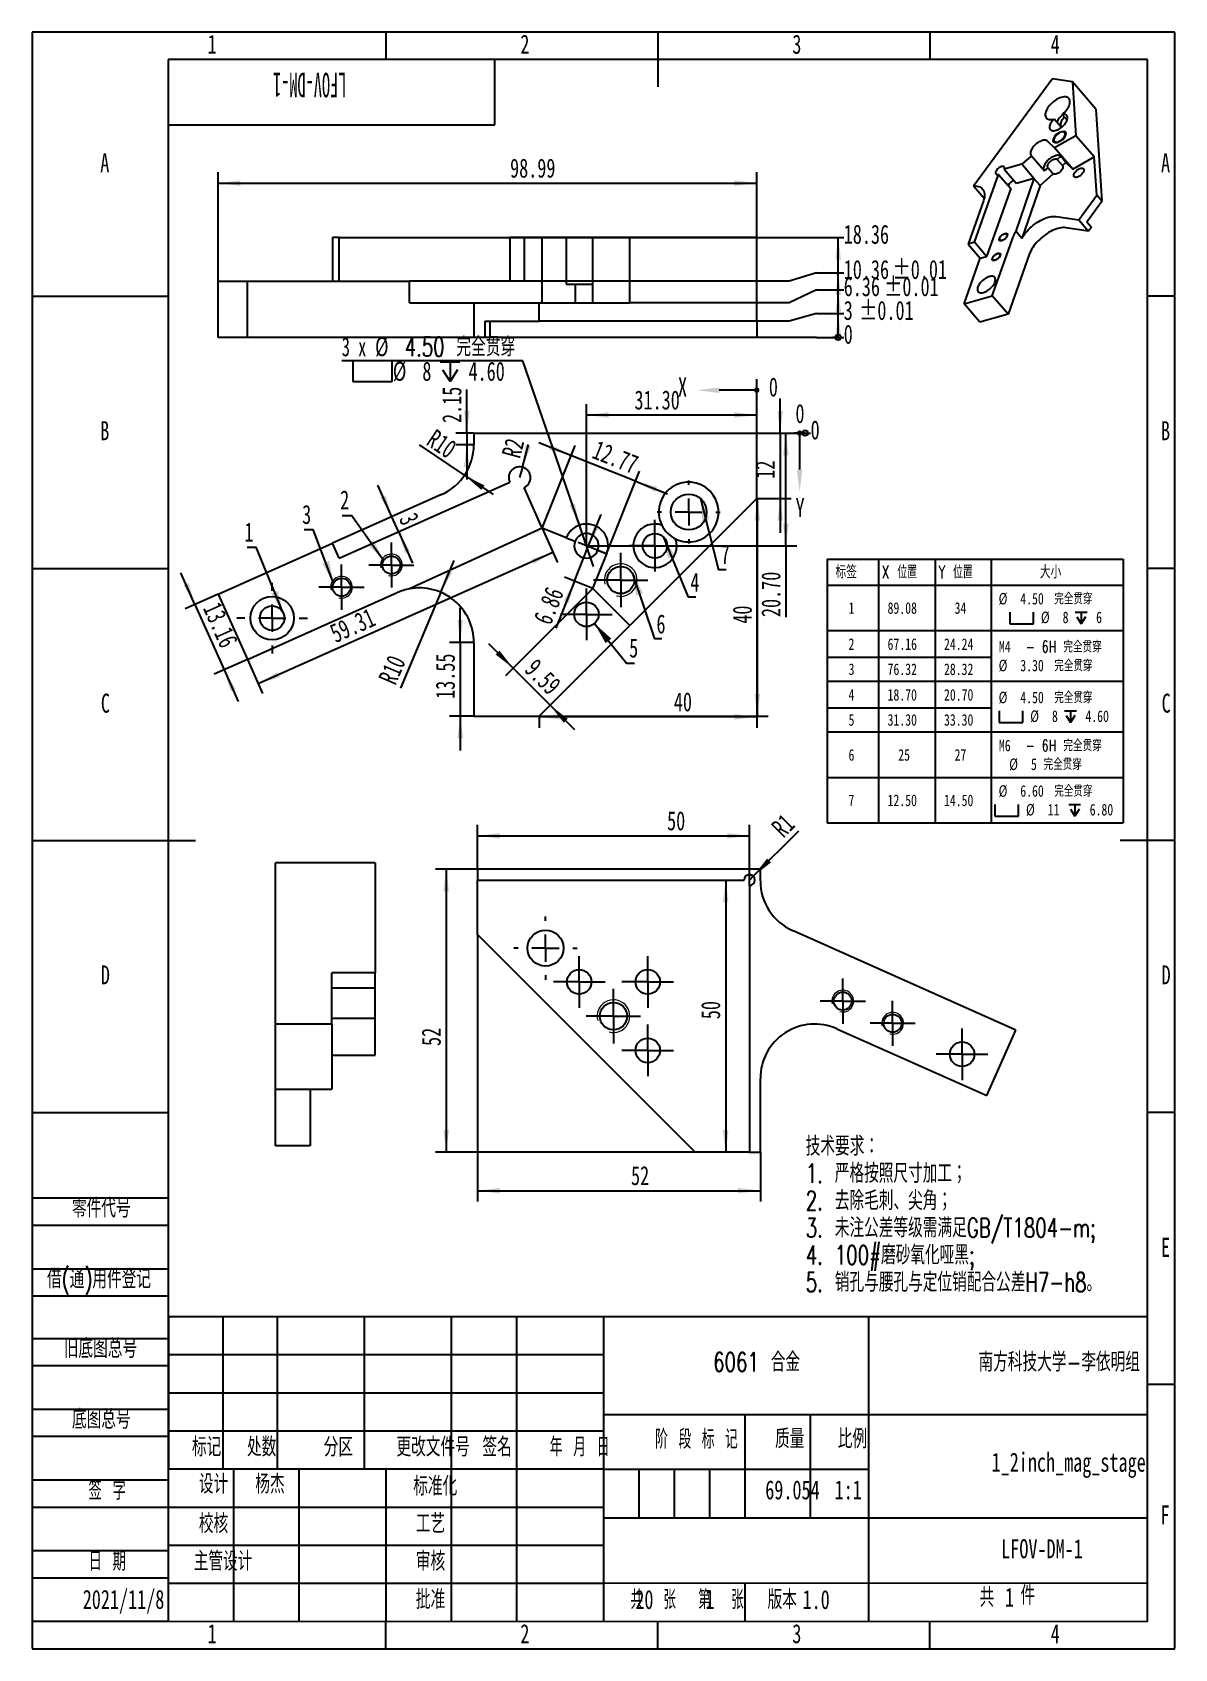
# Model space of a CAD drawing. Header units: millimetres. Extents: x 0 to 210, y 0 to 297.
import ezdxf

# ---------------------------------------------------------------- set-up
doc = ezdxf.new("R2010")
doc.units = ezdxf.units.MM
doc.layers.add('图框', color=7, linetype='Continuous')
doc.layers.add('图纸格式', color=7, linetype='Continuous')
doc.styles.add('SLDTEXTSTYLE0', font='TXT', dxfattribs={"width": 0.7, "bigfont": 'bigfont'})
doc.styles.add('SLDTEXTSTYLE1', font='TXT', dxfattribs={"width": 0.62, "bigfont": 'bigfont'})
doc.styles.add('SLDTEXTSTYLE10', font='TXT', dxfattribs={"width": 0.694444, "bigfont": 'bigfont'})
doc.styles.add('SLDTEXTSTYLE11', font='TXT', dxfattribs={"width": 0.633333})
doc.styles.add('SLDTEXTSTYLE2', font='TXT', dxfattribs={"width": 0.614286, "bigfont": 'bigfont'})
doc.styles.add('SLDTEXTSTYLE3', font='TXT', dxfattribs={"width": 0.6, "bigfont": 'bigfont'})
doc.styles.add('SLDTEXTSTYLE4', font='TXT', dxfattribs={"width": 0.633333, "bigfont": 'bigfont'})
doc.styles.add('SLDTEXTSTYLE5', font='TXT', dxfattribs={"width": 0.7})
doc.styles.add('SLDTEXTSTYLE6', font='TXT', dxfattribs={"width": 0.49})
doc.styles.add('SLDTEXTSTYLE7', font='TXT', dxfattribs={"width": 0.75, "bigfont": 'bigfont'})
doc.styles.add('SLDTEXTSTYLE8', font='TXT', dxfattribs={"width": 0.6875, "bigfont": 'bigfont'})
doc.styles.add('SLDTEXTSTYLE9', font='TXT', dxfattribs={"width": 0.75})
doc.dimstyles.new('SLDDIMSTYLE0', dxfattribs={"dimtxt": 3.5, "dimasz": 0.338667, "dimexe": 0, "dimexo": 0.0625, "dimgap": 0.875, "dimtad": 0, "dimtih": 1, "dimtoh": 1, "dimdec": 0, "dimrnd": 1e-09, "dimdsep": 46, "dimtxsty": 'SLDTEXTSTYLE5', "dimblk1": 'ORIGIN', "dimblk2": 'ORIGIN', "dimsah": 1, "dimcen": 0.09, "dimadec": 0, "dimazin": 2, "dimtfac": 1, "dimtdec": 0, "dimtofl": 0, "dimtmove": 0, "dimatfit": 3, "dimldrblk": 'ORIGIN', "dimfxl": 0, "dimfrac": 2, "dimtolj": 1, "dimtzin": 12, "dimarcsym": 0})
doc.dimstyles.new('SLDDIMSTYLE1', dxfattribs={"dimtxt": 3.5, "dimasz": 4.08, "dimexe": 0, "dimexo": 0.0625, "dimgap": 0.875, "dimtad": 2, "dimrnd": 1e-09, "dimzin": 12, "dimdsep": 46, "dimtxsty": 'SLDTEXTSTYLE5', "dimsah": 1, "dimcen": 0.09, "dimadec": 0, "dimazin": 3, "dimtfac": 1, "dimtmove": 0, "dimatfit": 0, "dimfxl": 0, "dimfrac": 2, "dimtolj": 1, "dimtzin": 12, "dimarcsym": 0})
doc.dimstyles.new('SLDDIMSTYLE2', dxfattribs={"dimtxt": 3.5, "dimasz": 4.08, "dimexe": 0, "dimexo": 0.0625, "dimgap": 0.875, "dimtad": 2, "dimrnd": 1e-09, "dimzin": 12, "dimdsep": 46, "dimtxsty": 'SLDTEXTSTYLE5', "dimsah": 1, "dimcen": 0, "dimadec": 0, "dimazin": 3, "dimtfac": 1, "dimtofl": 0, "dimtmove": 1, "dimatfit": 3, "dimfxl": 0, "dimfrac": 2, "dimtolj": 1, "dimtzin": 12, "dimarcsym": 0})
doc.dimstyles.new('SLDDIMSTYLE3', dxfattribs={"dimtxt": 3.5, "dimasz": 4.08, "dimexe": 0, "dimexo": 0.0625, "dimgap": 0.875, "dimtad": 2, "dimrnd": 1e-09, "dimzin": 12, "dimdsep": 46, "dimtxsty": 'SLDTEXTSTYLE5', "dimsah": 1, "dimcen": 0, "dimadec": 0, "dimazin": 3, "dimtfac": 1, "dimtofl": 0, "dimtmove": 0, "dimatfit": 3, "dimfxl": 0, "dimfrac": 2, "dimtolj": 1, "dimtzin": 12, "dimarcsym": 0})
doc.dimstyles.new('SLDDIMSTYLE4', dxfattribs={"dimtxt": 3.5, "dimasz": 4.08, "dimexe": 0, "dimexo": 0.0625, "dimgap": 0.875, "dimtad": 2, "dimrnd": 1e-09, "dimzin": 12, "dimdsep": 46, "dimtxsty": 'SLDTEXTSTYLE5', "dimsah": 1, "dimcen": 0.09, "dimadec": 0, "dimazin": 3, "dimtfac": 1, "dimtofl": 0, "dimtmove": 0, "dimatfit": 3, "dimfxl": 0, "dimfrac": 2, "dimtolj": 1, "dimtzin": 12, "dimarcsym": 0})
doc.dimstyles.new('SLDDIMSTYLE5', dxfattribs={"dimtxt": 3.5, "dimasz": 4.08, "dimexe": 0, "dimexo": 0.0625, "dimgap": 0.875, "dimtad": 0, "dimtih": 1, "dimtoh": 1, "dimrnd": 1e-09, "dimzin": 4, "dimdsep": 46, "dimtxsty": 'SLDTEXTSTYLE5', "dimblk1": 'NONE', "dimsah": 1, "dimcen": 0, "dimadec": 0, "dimazin": 1, "dimtfac": 1, "dimtmove": 0, "dimatfit": 3, "dimldrblk": 'NONE', "dimfxl": 0, "dimfrac": 2, "dimtolj": 1, "dimtzin": 12, "dimarcsym": 0})
doc.dimstyles.new('SLDDIMSTYLE6', dxfattribs={"dimtxt": 3.5, "dimasz": 4.08, "dimexe": 0, "dimexo": 0.0625, "dimgap": 0.875, "dimtad": 2, "dimrnd": 1e-09, "dimzin": 4, "dimdsep": 46, "dimtxsty": 'SLDTEXTSTYLE5', "dimsah": 1, "dimcen": 0.09, "dimadec": 0, "dimazin": 1, "dimtfac": 1, "dimtofl": 0, "dimtmove": 0, "dimatfit": 3, "dimfxl": 0, "dimfrac": 2, "dimtolj": 1, "dimtzin": 12, "dimarcsym": 0})
doc.dimstyles.new('SLDDIMSTYLE7', dxfattribs={"dimtxt": 0.18, "dimasz": 4.08, "dimexe": 0, "dimexo": 0.0625, "dimgap": 0, "dimtad": 0, "dimtih": 1, "dimtoh": 1, "dimdec": 0, "dimrnd": 1e-09, "dimzin": 0, "dimdsep": 46, "dimtxsty": 'Standard', "dimsah": 1, "dimcen": 0.09, "dimadec": 0, "dimazin": 0, "dimtfac": 4.08, "dimtdec": 0, "dimtofl": 0, "dimtmove": 0, "dimatfit": 3, "dimfxl": 0, "dimfrac": 2, "dimtolj": 1, "dimtzin": 0, "dimarcsym": 0})
doc.dimstyles.new('SLDDIMSTYLE8', dxfattribs={"dimtxt": 3.5, "dimasz": 4.08, "dimexe": 0, "dimexo": 0.0625, "dimgap": 0.875, "dimtad": 0, "dimtih": 1, "dimtoh": 1, "dimrnd": 1e-09, "dimzin": 12, "dimdsep": 46, "dimtxsty": 'SLDTEXTSTYLE5', "dimsah": 1, "dimcen": 0.09, "dimadec": 0, "dimazin": 3, "dimtol": 1, "dimtp": 0.01, "dimtm": 0.01, "dimtfac": 1, "dimtofl": 0, "dimtmove": 0, "dimatfit": 3, "dimfxl": 0, "dimfrac": 2, "dimtolj": 1, "dimarcsym": 0})
doc.dimstyles.new('SLDDIMSTYLE9', dxfattribs={"dimtxt": 3.5, "dimasz": 4.08, "dimexe": 0, "dimexo": 0.0625, "dimgap": 0.875, "dimtad": 0, "dimtih": 1, "dimtoh": 1, "dimrnd": 1e-09, "dimzin": 12, "dimdsep": 46, "dimtxsty": 'SLDTEXTSTYLE5', "dimsah": 1, "dimcen": 0.09, "dimadec": 0, "dimazin": 3, "dimtfac": 1, "dimtofl": 0, "dimtmove": 0, "dimatfit": 3, "dimfxl": 0, "dimfrac": 2, "dimtolj": 1, "dimtzin": 12, "dimarcsym": 0})

msp = doc.modelspace()

# ---------------------------------------------------------------- texts
at = {"color": 7, "linetype": 'Continuous', "lineweight": 0, "char_height": 3.5, "attachment_point": 2, "style": 'SLDTEXTSTYLE5'}
for s, insert in [('1', (33.044, 296.568)), ('2', (90.544, 296.568)), ('3', (140.544, 296.568)), ('4', (188.044, 296.568))]:
    msp.add_mtext(s, dxfattribs=dict(at, insert=insert))
at = {"layer": '图框', "insert": (50.992, 285.064), "char_height": 4.5, "attachment_point": 2, "rotation": 180, "style": 'SLDTEXTSTYLE6'}
msp.add_mtext('LFOV-DM-1', dxfattribs=at)
at = {"layer": '图框', "char_height": 3.5}
for s, insert, attachment_point, style in [('A', (13.32, 274.791), 2, 'SLDTEXTSTYLE5'), ('A', (208.32, 274.791), 2, 'SLDTEXTSTYLE5'), ('B', (13.32, 225.541), 2, 'SLDTEXTSTYLE5'), ('B', (208.32, 225.541), 2, 'SLDTEXTSTYLE5'), ('C', (13.427, 175.476), 2, 'SLDTEXTSTYLE5'), ('C', (208.427, 175.476), 2, 'SLDTEXTSTYLE5'), ('D', (13.43, 125.541), 2, 'SLDTEXTSTYLE5'), ('D', (208.43, 125.541), 2, 'SLDTEXTSTYLE5'), ('零件代号', (7.292, 82.703), 1, 'SLDTEXTSTYLE0'), ('E', (208.318, 75.476), 2, 'SLDTEXTSTYLE5'), ('借(通)用件登记', (2.705, 69.678), 1, 'SLDTEXTSTYLE0'), ('旧底图总号', (5.792, 56.905), 1, 'SLDTEXTSTYLE0'), ('6061 合金', (133.151, 54.399), 2, 'SLDTEXTSTYLE0'), ('南方科技大学-李依明组', (188.779, 54.399), 2, 'SLDTEXTSTYLE0'), ('底图总号', (7.292, 43.885), 1, 'SLDTEXTSTYLE0'), ('标记', (32.04, 38.789), 2, 'SLDTEXTSTYLE0'), ('处数', (42.161, 38.789), 2, 'SLDTEXTSTYLE0'), ('分区', (56.26, 38.789), 2, 'SLDTEXTSTYLE0'), ('更改文件号', (73.68, 38.789), 2, 'SLDTEXTSTYLE0'), ('签名', (85.441, 38.789), 2, 'SLDTEXTSTYLE0'), ('年 月 日', (100.617, 38.789), 2, 'SLDTEXTSTYLE1'), ('阶 段 标 记', (122.083, 40.216), 2, 'SLDTEXTSTYLE2'), ('质量', (139.227, 40.286), 2, 'SLDTEXTSTYLE0'), ('比例', (150.759, 40.286), 2, 'SLDTEXTSTYLE0'), ('1_2inch_mag_stage', (190.51, 35.993), 2, 'SLDTEXTSTYLE5'), ('签 字', (13.767, 30.807), 2, 'SLDTEXTSTYLE4'), ('设计', (33.311, 31.973), 2, 'SLDTEXTSTYLE0'), ('杨杰', (43.692, 31.973), 2, 'SLDTEXTSTYLE0'), ('标准化', (74.074, 31.592), 2, 'SLDTEXTSTYLE0'), ('69.054', (139.735, 30.908), 2, 'SLDTEXTSTYLE5'), ('1:1', (149.986, 30.908), 2, 'SLDTEXTSTYLE5'), ('校核', (33.311, 24.702), 2, 'SLDTEXTSTYLE0'), ('工艺', (73.197, 24.702), 2, 'SLDTEXTSTYLE0'), ('F', (208.224, 26.291), 2, 'SLDTEXTSTYLE5'), ('日 期', (13.767, 17.787), 2, 'SLDTEXTSTYLE4'), ('主管设计', (35.061, 17.788), 2, 'SLDTEXTSTYLE0'), ('审核', (73.197, 17.797), 2, 'SLDTEXTSTYLE0'), ('LFOV-DM-1', (185.612, 20.084), 2, 'SLDTEXTSTYLE5'), ('2021/11/8', (16.769, 10.778), 2, 'SLDTEXTSTYLE5'), ('批准', (73.199, 10.778), 2, 'SLDTEXTSTYLE0'), ('共  张', (114.137, 10.748), 2, 'SLDTEXTSTYLE3'), ('20', (110.849, 10.748), 1, 'SLDTEXTSTYLE5'), ('第  张', (126.611, 10.748), 2, 'SLDTEXTSTYLE3'), ('1', (123.724, 10.748), 1, 'SLDTEXTSTYLE5'), ('版本', (137.852, 10.748), 2, 'SLDTEXTSTYLE0'), ('1.0', (141.589, 10.748), 1, 'SLDTEXTSTYLE5'), ('共', (174.128, 11.166), 1, 'SLDTEXTSTYLE0'), ('件', (181.66, 11.522), 1, 'SLDTEXTSTYLE0'), ('1', (33.044, 4.476), 2, 'SLDTEXTSTYLE5'), ('2', (90.544, 4.476), 2, 'SLDTEXTSTYLE5'), ('3', (140.544, 4.476), 2, 'SLDTEXTSTYLE5'), ('4', (188.044, 4.476), 2, 'SLDTEXTSTYLE5')]:
    msp.add_mtext(s, dxfattribs=dict(at, insert=insert, attachment_point=attachment_point, style=style))
at = {"layer": '图纸格式', "insert": (178.793, 11.166), "char_height": 3.5, "attachment_point": 1, "style": 'SLDTEXTSTYLE5'}
msp.add_mtext('1', dxfattribs=at)

# ---------------------------------------------------------------- blocks, each defined once
blk = doc.blocks.new('SW_NOTE_0')
at = {"layer": '图纸格式', "color": 0, "char_height": 3.5, "attachment_point": 1, "style": 'SLDTEXTSTYLE0'}
for s, insert in [('技术要求：', (0, 4.51)), ('1. 严格按照尺寸加工；', (0, -0.49)), ('2. 去除毛刺、尖角；', (0, -5.49)), ('3. 未注公差等级需满足GB/T1804-m;', (0, -10.49)), ('4. 100#磨砂氧化哑黑;', (0, -15.49)), ('5. 销孔与腰孔与定位销配合公差H7-h8。', (0, -20.49))]:
    blk.add_mtext(s, dxfattribs=dict(at, insert=insert))
blk = doc.blocks.new('SW_SYMBOL_HOLE_SPOT')
at = {"layer": '图纸格式', "color": 0}
for p, q in [((0, 875), (0, 75)), ((1600, 75), (1600, 875)), ((0, 75), (1600, 75))]:
    blk.add_line(p, q, dxfattribs=at)
blk = doc.blocks.new('SW_SYMBOL_HOLE_DEPTH')
at = {"layer": '图纸格式', "color": 0}
for p, q in [((0, 875), (800, 875)), ((400, 875), (400, 75)), ((100, 555), (400, 75)), ((700, 555), (400, 75))]:
    blk.add_line(p, q, dxfattribs=at)
blk = doc.blocks.new('SW_TABLEANNOTATION_0')
at = {"layer": '图纸格式', "color": 0}
for p, q in [((0, 0), (0, -4.76)), ((0, 0), (9.45, 0)), ((9.45, 0), (9.45, -4.76)), ((9.45, 0), (19.84, 0)), ((19.84, 0), (19.84, -4.76)), ((19.84, 0), (30.17, 0)), ((30.17, 0), (30.17, -4.76)), ((30.17, 0), (54.42, 0)), ((54.42, 0), (54.42, -4.76)), ((0, -4.76), (9.45, -4.76)), ((0, -4.76), (0, -13.11)), ((9.45, -4.76), (19.84, -4.76)), ((9.45, -4.76), (9.45, -13.11)), ((19.84, -4.76), (30.17, -4.76)), ((19.84, -4.76), (19.84, -13.11)), ((30.17, -4.76), (54.42, -4.76)), ((30.17, -4.76), (30.17, -13.11)), ((54.42, -4.76), (54.42, -13.11)), ((0, -13.11), (0, -18.02)), ((0, -13.11), (9.45, -13.11)), ((9.45, -13.11), (9.45, -18.02)), ((9.45, -13.11), (19.84, -13.11)), ((19.84, -13.11), (19.84, -18.02)), ((19.84, -13.11), (30.17, -13.11)), ((30.17, -13.11), (30.17, -18.02)), ((30.17, -13.11), (54.42, -13.11)), ((30.17, -13.11), (54.42, -13.11)), ((54.42, -13.11), (54.42, -18.02)), ((0, -18.02), (0, -22.43)), ((0, -18.02), (9.45, -18.02)), ((9.45, -18.02), (9.45, -22.43)), ((9.45, -18.02), (19.84, -18.02)), ((19.84, -18.02), (19.84, -22.43)), ((19.84, -18.02), (30.17, -18.02)), ((30.17, -18.02), (30.17, -22.43)), ((54.42, -18.02), (54.42, -22.43)), ((0, -22.43), (0, -27.34)), ((0, -22.43), (9.45, -22.43)), ((9.45, -22.43), (9.45, -27.34)), ((9.45, -22.43), (19.84, -22.43)), ((19.84, -22.43), (19.84, -27.34)), ((19.84, -22.43), (30.17, -22.43)), ((30.17, -22.43), (30.17, -27.34)), ((30.17, -22.43), (54.42, -22.43)), ((30.17, -22.43), (54.42, -22.43)), ((54.42, -22.43), (54.42, -27.34)), ((0, -27.34), (0, -31.74)), ((0, -27.34), (9.45, -27.34)), ((9.45, -27.34), (9.45, -31.74)), ((9.45, -27.34), (19.84, -27.34)), ((19.84, -27.34), (19.84, -31.74)), ((19.84, -27.34), (30.17, -27.34)), ((30.17, -27.34), (30.17, -31.74)), ((54.42, -27.34), (54.42, -31.74)), ((0, -31.74), (0, -40.1)), ((0, -31.74), (9.45, -31.74)), ((9.45, -31.74), (9.45, -40.1)), ((9.45, -31.74), (19.84, -31.74)), ((19.84, -31.74), (19.84, -40.1)), ((19.84, -31.74), (30.17, -31.74)), ((30.17, -31.74), (30.17, -40.1)), ((30.17, -31.74), (54.42, -31.74)), ((54.42, -31.74), (54.42, -40.1)), ((0, -40.1), (0, -48.45)), ((0, -40.1), (9.45, -40.1)), ((9.45, -40.1), (9.45, -48.45)), ((9.45, -40.1), (19.84, -40.1)), ((19.84, -40.1), (19.84, -48.45)), ((19.84, -40.1), (30.17, -40.1)), ((30.17, -40.1), (30.17, -48.45)), ((30.17, -40.1), (54.42, -40.1)), ((54.42, -40.1), (54.42, -48.45)), ((0, -48.45), (9.45, -48.45)), ((9.45, -48.45), (19.84, -48.45)), ((19.84, -48.45), (30.17, -48.45)), ((30.17, -48.45), (54.42, -48.45))]:
    blk.add_line(p, q, dxfattribs=at)
at = {"layer": '图纸格式', "color": 0, "xscale": 0.0027037109375, "yscale": 0.0027037109375, "zscale": 0.0027037109375}
for name, p in [('SW_SYMBOL_HOLE_SPOT', (33.59, -12.08)), ('SW_SYMBOL_HOLE_DEPTH', (45.63, -12.08)), ('SW_SYMBOL_HOLE_SPOT', (31.64, -30.23)), ('SW_SYMBOL_HOLE_DEPTH', (43.67, -30.23)), ('SW_SYMBOL_HOLE_SPOT', (30.85, -47.42)), ('SW_SYMBOL_HOLE_DEPTH', (44.45, -47.42))]:
    blk.add_blockref(name, p, dxfattribs=at)
at = {"layer": '图纸格式', "color": 0, "attachment_point": 1}
for s, insert, char_height, style in [('标签', (1.55, -1.16), 2.381, 'SLDTEXTSTYLE7'), ('X 位置', (10.06, -1.16), 2.381, 'SLDTEXTSTYLE8'), ('Y 位置', (20.45, -1.16), 2.381, 'SLDTEXTSTYLE8'), ('大小', (39.12, -1.16), 2.381, 'SLDTEXTSTYLE7'), ('1', (3.94, -7.92), 2.12, 'SLDTEXTSTYLE9'), ('89.08', (11.12, -7.92), 2.117, 'SLDTEXTSTYLE9'), ('34', (23.44, -7.92), 2.117, 'SLDTEXTSTYLE9'), ('%%c', (31.54, -6.2), 2.117, 'SLDTEXTSTYLE9'), ('4.50', (35.52, -6.2), 2.117, 'SLDTEXTSTYLE9'), ('完全贯穿', (41.78, -6.2), 2.117, 'SLDTEXTSTYLE7'), ('%%c', (39.31, -9.64), 2.117, 'SLDTEXTSTYLE9'), ('8', (43.3, -9.64), 2.12, 'SLDTEXTSTYLE9'), ('6', (49.45, -9.64), 2.12, 'SLDTEXTSTYLE9'), ('2', (3.94, -14.55), 2.12, 'SLDTEXTSTYLE9'), ('67.16', (11.12, -14.55), 2.117, 'SLDTEXTSTYLE9'), ('24.24', (21.49, -14.55), 2.117, 'SLDTEXTSTYLE9'), ('- 6H 完全贯穿', (36.53, -15.03), 2.117, 'SLDTEXTSTYLE10'), ('M4', (31.59, -15.03), 2.117, 'SLDTEXTSTYLE9'), ('3', (3.94, -19.17), 2.12, 'SLDTEXTSTYLE9'), ('76.32', (11.12, -19.17), 2.117, 'SLDTEXTSTYLE9'), ('28.32', (21.49, -19.17), 2.117, 'SLDTEXTSTYLE9'), ('%%c', (31.54, -18.48), 2.117, 'SLDTEXTSTYLE9'), ('3.30', (35.52, -18.48), 2.117, 'SLDTEXTSTYLE9'), ('完全贯穿', (41.78, -18.48), 2.117, 'SLDTEXTSTYLE7'), ('4', (3.94, -23.87), 2.12, 'SLDTEXTSTYLE9'), ('18.70', (11.12, -23.87), 2.117, 'SLDTEXTSTYLE9'), ('20.70', (21.49, -23.87), 2.117, 'SLDTEXTSTYLE9'), ('%%c', (31.54, -24.35), 2.117, 'SLDTEXTSTYLE9'), ('4.50', (35.52, -24.35), 2.117, 'SLDTEXTSTYLE9'), ('完全贯穿', (41.78, -24.35), 2.117, 'SLDTEXTSTYLE7'), ('5', (3.94, -28.48), 2.12, 'SLDTEXTSTYLE9'), ('31.30', (11.12, -28.48), 2.117, 'SLDTEXTSTYLE9'), ('33.30', (21.49, -28.48), 2.117, 'SLDTEXTSTYLE9'), ('%%c', (37.35, -27.8), 2.117, 'SLDTEXTSTYLE9'), ('8', (41.34, -27.8), 2.12, 'SLDTEXTSTYLE9'), ('4.60', (47.49, -27.8), 2.117, 'SLDTEXTSTYLE9'), ('6', (3.94, -34.91), 2.12, 'SLDTEXTSTYLE9'), ('25', (13.08, -34.91), 2.117, 'SLDTEXTSTYLE9'), ('27', (23.44, -34.91), 2.117, 'SLDTEXTSTYLE9'), ('M6', (31.59, -33.18), 2.117, 'SLDTEXTSTYLE9'), ('- 6H 完全贯穿', (36.53, -33.18), 2.117, 'SLDTEXTSTYLE10'), ('%%c', (33.49, -36.63), 2.117, 'SLDTEXTSTYLE9'), ('5', (37.48, -36.63), 2.12, 'SLDTEXTSTYLE9'), ('完全贯穿', (39.82, -36.63), 2.117, 'SLDTEXTSTYLE7'), ('%%c', (31.54, -41.54), 2.117, 'SLDTEXTSTYLE9'), ('6.60', (35.52, -41.54), 2.117, 'SLDTEXTSTYLE9'), ('完全贯穿', (41.78, -41.54), 2.117, 'SLDTEXTSTYLE7'), ('7', (3.94, -43.26), 2.12, 'SLDTEXTSTYLE9'), ('12.50', (11.12, -43.26), 2.117, 'SLDTEXTSTYLE9'), ('14.50', (21.49, -43.26), 2.117, 'SLDTEXTSTYLE9'), ('%%c', (36.57, -44.98), 2.117, 'SLDTEXTSTYLE9'), ('11', (40.56, -44.98), 2.117, 'SLDTEXTSTYLE9'), ('6.80', (48.28, -44.98), 2.117, 'SLDTEXTSTYLE9')]:
    blk.add_mtext(s, dxfattribs=dict(at, insert=insert, char_height=char_height, style=style))
blk = doc.blocks.new('_Origin')
at = {"color": 0, "linetype": 'ByBlock', "lineweight": -2}
blk.add_line((0, 0), (-1, 0), dxfattribs=at)
blk.add_circle((0, 0), 0.5, dxfattribs=at)
blk = doc.blocks.new('_D')
at = {"layer": '图纸格式'}
blk.add_line((133.16, 223.35), (143.07, 223.35), dxfattribs=at)
at = {"layer": '图纸格式', "xscale": 1.016, "yscale": 1.016}
blk.add_blockref('_Origin', (142.05, 223.35), dxfattribs=at)
at = {"layer": '图纸格式', "insert": (143.07, 225.69), "char_height": 3.5, "attachment_point": 1, "style": 'SLDTEXTSTYLE5'}
blk.add_mtext('0', dxfattribs=at)
blk = doc.blocks.new('_D_1')
at = {"layer": '图纸格式'}
for p, q in [((29.9, 191.88), (27.32, 197.68)), ((34.18, 193.78), (28.07, 191.06)), ((29.9, 191.88), (35.25, 179.85)), ((39.53, 181.76), (33.43, 179.04)), ((35.25, 179.85), (37.84, 174.05))]:
    blk.add_line(p, q, dxfattribs=at)
for points in [[(29.9, 191.88), (28.71, 195.81), (27.78, 195.4)], [(35.25, 179.85), (36.45, 175.92), (37.38, 176.33)]]:
    blk.add_solid(points, dxfattribs=at)
at = {"layer": '图纸格式', "insert": (34.51, 192.62), "char_height": 3.5, "attachment_point": 1, "rotation": 294, "style": 'SLDTEXTSTYLE5'}
blk.add_mtext('13.16', dxfattribs=at)
blk = doc.blocks.new('_D_2')
at = {"layer": '图纸格式'}
for q in [(77.54, 199.95), (67.68, 176.48)]:
    blk.add_line((75.08, 194.1), q, dxfattribs=at)
blk.add_solid([(75.08, 194.1), (77.13, 197.66), (76.19, 198.06)], dxfattribs=at)
at = {"layer": '图纸格式', "insert": (63.53, 178.24), "char_height": 3.5, "attachment_point": 1, "rotation": 66.9325, "style": 'SLDTEXTSTYLE5'}
blk.add_mtext('R10', dxfattribs=at)
blk = doc.blocks.new('_D_3')
at = {"layer": '图纸格式'}
for q in [(71.16, 221.19), (84.72, 212.05)]:
    blk.add_line((79.46, 215.6), q, dxfattribs=at)
blk.add_solid([(79.46, 215.6), (82.55, 212.9), (83.12, 213.74)], dxfattribs=at)
at = {"layer": '图纸格式', "insert": (74.17, 224.24), "char_height": 3.5, "attachment_point": 1, "rotation": 326.0067, "style": 'SLDTEXTSTYLE5'}
blk.add_mtext('R10', dxfattribs=at)
blk = doc.blocks.new('_D_4')
at = {"layer": '图纸格式'}
for p, q in [((79.87, 223.35), (79.87, 231.35)), ((81.16, 223.35), (77.87, 223.35)), ((79.87, 223.35), (79.87, 221.19)), ((81.16, 221.19), (77.87, 221.19)), ((79.87, 221.19), (79.87, 214.84))]:
    blk.add_line(p, q, dxfattribs=at)
for points in [[(79.87, 223.35), (80.38, 227.43), (79.36, 227.43)], [(79.87, 221.19), (79.36, 217.11), (80.38, 217.11)]]:
    blk.add_solid(points, dxfattribs=at)
at = {"layer": '图纸格式', "insert": (75.36, 225.21), "char_height": 3.5, "attachment_point": 1, "rotation": 90, "style": 'SLDTEXTSTYLE5'}
blk.add_mtext('2.15', dxfattribs=at)
blk = doc.blocks.new('_D_5')
at = {"layer": '图纸格式'}
for q in [(91.22, 221.28), (89.58, 215.17)]:
    blk.add_line((90.1, 217.1), q, dxfattribs=at)
blk.add_solid([(90.1, 217.1), (91.65, 220.91), (90.67, 221.17)], dxfattribs=at)
at = {"layer": '图纸格式', "insert": (86.23, 219.44), "char_height": 3.5, "attachment_point": 1, "rotation": 75, "style": 'SLDTEXTSTYLE5'}
blk.add_mtext('R2', dxfattribs=at)
blk = doc.blocks.new('_D_6')
at = {"layer": '图纸格式'}
for p, q in [((66.08, 207.99), (63.5, 213.79)), ((67.3, 205.24), (66.08, 207.99)), ((67.3, 205.24), (69.88, 199.44))]:
    blk.add_line(p, q, dxfattribs=at)
for points in [[(66.08, 207.99), (64.89, 211.92), (63.96, 211.51)], [(67.3, 205.24), (68.5, 201.31), (69.42, 201.72)]]:
    blk.add_solid(points, dxfattribs=at)
at = {"layer": '图纸格式', "insert": (70.55, 209.04), "char_height": 3.5, "attachment_point": 1, "rotation": 294, "style": 'SLDTEXTSTYLE5'}
blk.add_mtext('3', dxfattribs=at)
blk = doc.blocks.new('_D_7')
at = {"layer": '图纸格式'}
for p, q in [((93.72, 205.88), (96.52, 199.59)), ((95.7, 201.42), (41.52, 177.3)), ((39.53, 181.76), (42.33, 175.47))]:
    blk.add_line(p, q, dxfattribs=at)
for points in [[(95.7, 201.42), (91.77, 200.22), (92.18, 199.3)], [(41.52, 177.3), (45.45, 178.49), (45.04, 179.42)]]:
    blk.add_solid(points, dxfattribs=at)
at = {"layer": '图纸格式', "insert": (54.34, 187.94), "char_height": 3.5, "attachment_point": 1, "rotation": 24, "style": 'SLDTEXTSTYLE5'}
blk.add_mtext('59.31', dxfattribs=at)
blk = doc.blocks.new('_D_8')
at = {"layer": '图纸格式'}
for p, q in [((78.68, 184.9), (78.68, 191.25)), ((81.16, 184.9), (76.68, 184.9)), ((78.68, 184.9), (78.68, 171.35)), ((81.16, 171.35), (76.68, 171.35)), ((78.68, 171.35), (78.68, 165))]:
    blk.add_line(p, q, dxfattribs=at)
for points in [[(78.68, 184.9), (79.18, 188.98), (78.17, 188.98)], [(78.68, 171.35), (78.17, 167.27), (79.18, 167.27)]]:
    blk.add_solid(points, dxfattribs=at)
at = {"layer": '图纸格式', "insert": (74.16, 174.51), "char_height": 3.5, "attachment_point": 1, "rotation": 90, "style": 'SLDTEXTSTYLE5'}
blk.add_mtext('13.55', dxfattribs=at)
blk = doc.blocks.new('_D_9')
at = {"layer": '图纸格式'}
for p, q in [((103.05, 194.79), (86.99, 178.73)), ((88.4, 180.15), (83.91, 184.64)), ((95.18, 173.36), (88.4, 180.15)), ((95.18, 173.36), (99.67, 168.87))]:
    blk.add_line(p, q, dxfattribs=at)
for points in [[(88.4, 180.15), (85.88, 183.39), (85.16, 182.67)], [(95.18, 173.36), (97.71, 170.12), (98.43, 170.84)]]:
    blk.add_solid(points, dxfattribs=at)
at = {"layer": '图纸格式', "insert": (92.76, 182.17), "char_height": 3.5, "attachment_point": 1, "rotation": 315, "style": 'SLDTEXTSTYLE5'}
blk.add_mtext('9.59', dxfattribs=at)
blk = doc.blocks.new('_D_10')
at = {"layer": '图纸格式'}
for p, q in [((99.02, 219.23), (93.12, 221.57)), ((93.72, 205.88), (99.76, 221.08)), ((110.88, 214.51), (99.02, 219.23)), ((105.58, 201.17), (111.62, 216.37)), ((110.88, 214.51), (116.78, 212.17))]:
    blk.add_line(p, q, dxfattribs=at)
for points in [[(99.02, 219.23), (95.41, 221.2), (95.04, 220.26)], [(110.88, 214.51), (114.49, 212.53), (114.86, 213.48)]]:
    blk.add_solid(points, dxfattribs=at)
at = {"layer": '图纸格式', "insert": (103.98, 222.11), "char_height": 3.5, "attachment_point": 1, "rotation": 338.3298, "style": 'SLDTEXTSTYLE5'}
blk.add_mtext('12.77', dxfattribs=at)
blk = doc.blocks.new('_D_11')
at = {"layer": '图纸格式'}
for p, q in [((102.19, 202.51), (104.54, 208.42)), ((99.66, 196.14), (102.19, 202.51)), ((105.58, 201.17), (100.34, 203.25)), ((99.66, 196.14), (96.23, 187.5)), ((103.05, 194.79), (97.8, 196.88))]:
    blk.add_line(p, q, dxfattribs=at)
for points in [[(102.19, 202.51), (104.17, 206.12), (103.23, 206.49)], [(99.66, 196.14), (97.68, 192.53), (98.63, 192.16)]]:
    blk.add_solid(points, dxfattribs=at)
at = {"layer": '图纸格式', "insert": (92.04, 189.17), "char_height": 3.5, "attachment_point": 1, "rotation": 68.3298, "style": 'SLDTEXTSTYLE5'}
blk.add_mtext('6.86', dxfattribs=at)
blk = doc.blocks.new('_D_12')
at = {"layer": '图纸格式'}
for p, q in [((90.16, 236.65), (56.88, 236.65)), ((100.56, 206.43), (90.16, 236.65)), ((103.17, 198.86), (100.56, 206.43))]:
    blk.add_line(p, q, dxfattribs=at)
blk.add_solid([(100.56, 206.43), (99.72, 210.45), (98.75, 210.12)], dxfattribs=at)
at = {"layer": '图纸格式', "xscale": 0.004511737089201878, "yscale": 0.004511737089201878, "zscale": 0.004511737089201878}
for name, p in [('SW_SYMBOL_HOLE_SPOT', (58.91, 232.47)), ('SW_SYMBOL_HOLE_DEPTH', (74.98, 232.47))]:
    blk.add_blockref(name, p, dxfattribs=at)
at = {"layer": '图纸格式', "char_height": 3.5, "attachment_point": 1}
for s, insert, style in [('3 x', (56.88, 240.97), 'SLDTEXTSTYLE11'), ('%%c', (63.01, 240.99), 'SLDTEXTSTYLE5'), ('4.50 完全贯穿', (68.44, 240.97), 'SLDTEXTSTYLE0'), ('%%c', (66.28, 236.47), 'SLDTEXTSTYLE5'), ('8', (71.7, 236.46), 'SLDTEXTSTYLE5'), ('4.60', (80.19, 236.46), 'SLDTEXTSTYLE5')]:
    blk.add_mtext(s, dxfattribs=dict(at, insert=insert, style=style))
blk = doc.blocks.new('_None')
blk = doc.blocks.new('_D_13')
at = {"layer": '图纸格式'}
for p, q in [((101.86, 202.65), (101.86, 228.68)), ((101.86, 226.68), (133.16, 226.68)), ((133.16, 223.35), (133.16, 228.68))]:
    blk.add_line(p, q, dxfattribs=at)
for points in [[(101.86, 226.68), (105.94, 226.17), (105.94, 227.19)], [(133.16, 226.68), (129.08, 227.19), (129.08, 226.17)]]:
    blk.add_solid(points, dxfattribs=at)
at = {"layer": '图纸格式', "insert": (110.69, 231.19), "char_height": 3.5, "attachment_point": 1, "style": 'SLDTEXTSTYLE5'}
blk.add_mtext('31.30', dxfattribs=at)
blk = doc.blocks.new('_D_14')
at = {"layer": '图纸格式'}
for p, q in [((133.16, 223.35), (140.53, 223.35)), ((138.53, 202.65), (138.53, 223.35)), ((101.86, 202.65), (140.53, 202.65)), ((138.53, 202.65), (138.53, 189.55))]:
    blk.add_line(p, q, dxfattribs=at)
for points in [[(138.53, 223.35), (138.02, 219.27), (139.04, 219.27)], [(138.53, 202.65), (139.04, 206.73), (138.02, 206.73)]]:
    blk.add_solid(points, dxfattribs=at)
at = {"layer": '图纸格式', "insert": (134.02, 189.55), "char_height": 3.5, "attachment_point": 1, "rotation": 90, "style": 'SLDTEXTSTYLE5'}
blk.add_mtext('20.70', dxfattribs=at)
blk = doc.blocks.new('_D_15')
at = {"layer": '图纸格式'}
for p, q in [((133.16, 211.35), (133.16, 169.21)), ((93.16, 171.35), (93.16, 169.21)), ((133.16, 171.21), (93.16, 171.21))]:
    blk.add_line(p, q, dxfattribs=at)
for points in [[(93.16, 171.21), (97.24, 170.7), (97.24, 171.71)], [(133.16, 171.21), (129.08, 171.71), (129.08, 170.7)]]:
    blk.add_solid(points, dxfattribs=at)
at = {"layer": '图纸格式', "insert": (117.93, 175.72), "char_height": 3.5, "attachment_point": 1, "style": 'SLDTEXTSTYLE5'}
blk.add_mtext('40', dxfattribs=at)
blk = doc.blocks.new('_D_16')
at = {"layer": '图纸格式'}
for p, q in [((133.16, 211.35), (135.27, 211.35)), ((133.27, 211.35), (133.27, 171.35)), ((93.16, 171.35), (135.27, 171.35))]:
    blk.add_line(p, q, dxfattribs=at)
for points in [[(133.27, 211.35), (132.77, 207.27), (133.78, 207.27)], [(133.27, 171.35), (133.78, 175.43), (132.77, 175.43)]]:
    blk.add_solid(points, dxfattribs=at)
at = {"layer": '图纸格式', "insert": (128.76, 188.33), "char_height": 3.5, "attachment_point": 1, "rotation": 90, "style": 'SLDTEXTSTYLE5'}
blk.add_mtext('40', dxfattribs=at)
blk = doc.blocks.new('_D_17')
at = {"layer": '图纸格式'}
for p, q in [((137.49, 223.35), (137.49, 229.7)), ((133.16, 223.35), (139.49, 223.35)), ((137.49, 223.35), (137.49, 211.35)), ((133.16, 211.35), (139.49, 211.35)), ((137.49, 211.35), (137.49, 205))]:
    blk.add_line(p, q, dxfattribs=at)
for points in [[(137.49, 223.35), (138, 227.43), (136.98, 227.43)], [(137.49, 211.35), (136.98, 207.27), (138, 207.27)]]:
    blk.add_solid(points, dxfattribs=at)
at = {"layer": '图纸格式', "insert": (132.98, 214.96), "char_height": 3.5, "attachment_point": 1, "rotation": 90, "style": 'SLDTEXTSTYLE5'}
blk.add_mtext('12', dxfattribs=at)
blk = doc.blocks.new('SW_NOTE_0_1')
at = {"layer": '图纸格式', "color": 0}
blk.add_line((-1.67, 0), (0, 0), dxfattribs=at)
at = {"layer": '图纸格式', "color": 0, "insert": (-2.14, 4.52), "char_height": 3.5, "attachment_point": 1, "style": 'SLDTEXTSTYLE5'}
blk.add_mtext('1', dxfattribs=at)
blk = doc.blocks.new('SW_NOTE_0_2')
at = {"layer": '图纸格式', "color": 0}
blk.add_line((-1.67, 0), (0, 0), dxfattribs=at)
at = {"layer": '图纸格式', "color": 0, "insert": (-2.07, 4.6), "char_height": 3.5, "attachment_point": 1, "style": 'SLDTEXTSTYLE5'}
blk.add_mtext('2', dxfattribs=at)
blk = doc.blocks.new('SW_NOTE_0_3')
at = {"layer": '图纸格式', "color": 0}
blk.add_line((-1.67, 0), (0, 0), dxfattribs=at)
at = {"layer": '图纸格式', "color": 0, "insert": (-2.05, 4.52), "char_height": 3.5, "attachment_point": 1, "style": 'SLDTEXTSTYLE5'}
blk.add_mtext('3', dxfattribs=at)
blk = doc.blocks.new('SW_NOTE_0_4')
at = {"layer": '图纸格式', "color": 0}
blk.add_line((1.41, 0), (0, 0), dxfattribs=at)
at = {"layer": '图纸格式', "color": 0, "insert": (0.39, 4.52), "char_height": 3.5, "attachment_point": 1, "style": 'SLDTEXTSTYLE5'}
blk.add_mtext('4', dxfattribs=at)
blk = doc.blocks.new('SW_NOTE_0_5')
at = {"layer": '图纸格式', "color": 0}
blk.add_line((1.41, 0), (0, 0), dxfattribs=at)
at = {"layer": '图纸格式', "color": 0, "insert": (0.43, 4.62), "char_height": 3.5, "attachment_point": 1, "style": 'SLDTEXTSTYLE5'}
blk.add_mtext('5', dxfattribs=at)
blk = doc.blocks.new('SW_NOTE_0_6')
at = {"layer": '图纸格式', "color": 0}
blk.add_line((1.4, 0), (0, 0), dxfattribs=at)
at = {"layer": '图纸格式', "color": 0, "insert": (0.38, 4.51), "char_height": 3.5, "attachment_point": 1, "style": 'SLDTEXTSTYLE5'}
blk.add_mtext('6', dxfattribs=at)
blk = doc.blocks.new('SW_NOTE_0_7')
at = {"layer": '图纸格式', "color": 0}
blk.add_line((1.4, 0), (0, 0), dxfattribs=at)
at = {"layer": '图纸格式', "color": 0, "insert": (0.4, 4.56), "char_height": 3.5, "attachment_point": 1, "style": 'SLDTEXTSTYLE5'}
blk.add_mtext('7', dxfattribs=at)
blk = doc.blocks.new('SW_CENTERMARKSYMBOL_0')
at = {"layer": '图纸格式', "color": 0}
for p, q in [((0, 2.5), (0, 4.75)), ((-2.5, 0), (-4.75, 0)), ((0, 0), (-2.5, 0)), ((0, 0), (0, 2.5)), ((0, 0), (0, -2.5)), ((0, 0), (2.5, 0)), ((2.5, 0), (4.75, 0)), ((0, -2.5), (0, -4.75))]:
    blk.add_line(p, q, dxfattribs=at)
blk = doc.blocks.new('SW_CENTERMARKSYMBOL_1')
at = {"layer": '图纸格式', "color": 0}
for p, q in [((0, 2.5), (0, 5)), ((-2.5, 0), (-5, 0)), ((0, 0), (-2.5, 0)), ((0, 0), (0, 2.5)), ((0, 0), (0, -2.5)), ((0, 0), (2.5, 0)), ((2.5, 0), (5, 0)), ((0, -2.5), (0, -5))]:
    blk.add_line(p, q, dxfattribs=at)
blk = doc.blocks.new('SW_CENTERMARKSYMBOL_2')
at = {"layer": '图纸格式', "color": 0}
for p, q in [((0, 2.5), (0, 4.75)), ((-2.5, 0), (-4.75, 0)), ((0, 0), (-2.5, 0)), ((0, 0), (0, 2.5)), ((0, 0), (0, -2.5)), ((0, 0), (2.5, 0)), ((2.5, 0), (4.75, 0)), ((0, -2.5), (0, -4.75))]:
    blk.add_line(p, q, dxfattribs=at)
blk = doc.blocks.new('SW_CENTERMARKSYMBOL_3')
at = {"layer": '图纸格式', "color": 0}
for p, q in [((0, 5), (0, 5.8)), ((-5, 0), (-5.8, 0)), ((0, 0), (-2.5, 0)), ((0, 0), (0, 2.5)), ((0, 0), (0, -2.5)), ((0, 0), (2.5, 0)), ((5, 0), (5.8, 0)), ((0, -5), (0, -5.8))]:
    blk.add_line(p, q, dxfattribs=at)
blk = doc.blocks.new('SW_CENTERMARKSYMBOL_4')
at = {"layer": '图纸格式', "color": 0}
for p, q in [((0, 2.5), (0, 4.15)), ((-2.5, 0), (-4.15, 0)), ((0, 0), (-2.5, 0)), ((0, 0), (0, 2.5)), ((0, 0), (0, -2.5)), ((0, 0), (2.5, 0)), ((2.5, 0), (4.15, 0)), ((0, -2.5), (0, -4.15))]:
    blk.add_line(p, q, dxfattribs=at)
blk = doc.blocks.new('SW_CENTERMARKSYMBOL_5')
at = {"layer": '图纸格式', "color": 0}
for p, q in [((0, 2.5), (0, 4.15)), ((-2.5, 0), (-4.15, 0)), ((0, 0), (-2.5, 0)), ((0, 0), (0, 2.5)), ((0, 0), (0, -2.5)), ((0, 0), (2.5, 0)), ((2.5, 0), (4.15, 0)), ((0, -2.5), (0, -4.15))]:
    blk.add_line(p, q, dxfattribs=at)
blk = doc.blocks.new('SW_CENTERMARKSYMBOL_6')
at = {"layer": '图纸格式', "color": 0}
for p, q in [((0, 5), (0, 6.5)), ((-5, 0), (-6.5, 0)), ((0, 0), (-2.5, 0)), ((0, 0), (0, 2.5)), ((0, 0), (0, -2.5)), ((0, 0), (2.5, 0)), ((5, 0), (6.5, 0)), ((0, -5), (0, -6.5))]:
    blk.add_line(p, q, dxfattribs=at)
blk = doc.blocks.new('_Dot')
at = {"color": 0, "linetype": 'ByBlock', "lineweight": -2}
blk.add_line((-0.5, 0), (-1, 0), dxfattribs=at)
at = {"color": 0, "linetype": 'ByBlock', "const_width": 0.5}
blk.add_lwpolyline([(-0.25, 0, 1), (0.25, 0, 1)], format="xyb", close=True, dxfattribs=at)
blk = doc.blocks.new('SW_DATUMORIGIN_0')
at = {"layer": '图纸格式', "color": 0}
for p, q in [((0, 6.89), (-6.89, 6.89)), ((0, 0), (0, 8.89)), ((1, -1), (9.89, -1)), ((7.89, -1), (7.89, -7.71))]:
    blk.add_line(p, q, dxfattribs=at)
for points in [[(-10.97, 6.89), (-6.89, 6.38), (-6.89, 7.39)], [(7.89, -11.79), (8.39, -7.71), (7.38, -7.71)]]:
    blk.add_solid(points, dxfattribs=at)
for p in [(0, 6.89, -6.18), (7.89, -1, -6.18)]:
    blk.add_blockref('_Dot', p, dxfattribs=at)
at = {"layer": '图纸格式', "color": 0, "char_height": 3.5, "attachment_point": 1, "style": 'SLDTEXTSTYLE5'}
for s, insert in [('X', (-14.47, 9.23)), ('0', (2.23, 9.23)), ('0', (7.12, 4.35)), ('Y', (7.14, -12.94))]:
    blk.add_mtext(s, dxfattribs=dict(at, insert=insert))
blk = doc.blocks.new('_D_18')
at = {"layer": '图纸格式'}
for p, q in [((139.16, 240.93), (133.16, 240.93)), ((144.16, 240.93), (139.16, 240.93)), ((144.16, 240.93), (149.16, 240.93))]:
    blk.add_line(p, q, dxfattribs=at)
at = {"layer": '图纸格式', "xscale": 1.016, "yscale": 1.016}
blk.add_blockref('_Origin', (148.15, 240.93), dxfattribs=at)
at = {"layer": '图纸格式', "insert": (149.16, 243.27), "char_height": 3.5, "attachment_point": 1, "style": 'SLDTEXTSTYLE5'}
blk.add_mtext('0', dxfattribs=at)
blk = doc.blocks.new('_D_19')
at = {"layer": '图纸格式'}
for p, q in [((139.16, 243.93), (133.16, 243.93)), ((144.16, 245.3), (139.16, 243.93)), ((144.16, 245.3), (149.16, 245.3)), ((148.15, 240.93), (148.15, 245.3))]:
    blk.add_line(p, q, dxfattribs=at)
blk.add_solid([(148.15, 245.3), (147.64, 241.22), (148.66, 241.22)], dxfattribs=at)
at = {"layer": '图纸格式', "char_height": 3.5, "attachment_point": 1, "style": 'SLDTEXTSTYLE5'}
for s, insert in [('3', (149.16, 247.65)), ('±0.01', (152.01, 247.65))]:
    blk.add_mtext(s, dxfattribs=dict(at, insert=insert))
blk = doc.blocks.new('_D_20')
at = {"layer": '图纸格式'}
for p, q in [((144.16, 249.68), (139.16, 247.29)), ((144.16, 249.68), (149.16, 249.68)), ((148.15, 245.3), (148.15, 249.68)), ((139.16, 247.29), (109.83, 247.29))]:
    blk.add_line(p, q, dxfattribs=at)
blk.add_solid([(148.15, 249.68), (147.64, 245.6), (148.66, 245.6)], dxfattribs=at)
at = {"layer": '图纸格式', "char_height": 3.5, "attachment_point": 1, "style": 'SLDTEXTSTYLE5'}
for s, insert in [('6.36', (149.16, 252.02)), ('±0.01', (156.61, 252.02))]:
    blk.add_mtext(s, dxfattribs=dict(at, insert=insert))
blk = doc.blocks.new('_D_21')
at = {"layer": '图纸格式'}
for p, q in [((144.16, 252.82), (139.16, 251.29)), ((144.16, 252.82), (149.16, 252.82)), ((148.15, 249.68), (148.15, 252.82)), ((139.16, 251.29), (93.72, 251.29))]:
    blk.add_line(p, q, dxfattribs=at)
blk.add_solid([(148.15, 252.82), (147.64, 248.74), (148.66, 248.74)], dxfattribs=at)
at = {"layer": '图纸格式', "char_height": 3.5, "attachment_point": 1, "style": 'SLDTEXTSTYLE5'}
for s, insert in [('±0.01', (158.15, 255.17)), ('10.36', (149.16, 255.17))]:
    blk.add_mtext(s, dxfattribs=dict(at, insert=insert))
blk = doc.blocks.new('_D_22')
at = {"layer": '图纸格式'}
for p, q in [((87.76, 259.29), (149.16, 259.29)), ((148.15, 252.82), (148.15, 259.29))]:
    blk.add_line(p, q, dxfattribs=at)
blk.add_solid([(148.15, 259.29), (147.64, 255.21), (148.66, 255.21)], dxfattribs=at)
at = {"layer": '图纸格式', "insert": (149.16, 261.64), "char_height": 3.5, "attachment_point": 1, "style": 'SLDTEXTSTYLE5'}
blk.add_mtext('18.36', dxfattribs=at)
blk = doc.blocks.new('_D_23')
at = {"layer": '图纸格式'}
for p, q in [((34.18, 251.29), (34.18, 271.29)), ((133.16, 259.29), (133.16, 271.29)), ((34.18, 269.29), (133.16, 269.29))]:
    blk.add_line(p, q, dxfattribs=at)
for points in [[(34.18, 269.29), (38.26, 268.78), (38.26, 269.8)], [(133.16, 269.29), (129.08, 269.8), (129.08, 268.78)]]:
    blk.add_solid(points, dxfattribs=at)
at = {"layer": '图纸格式', "insert": (87.83, 273.8), "char_height": 3.5, "attachment_point": 1, "style": 'SLDTEXTSTYLE5'}
blk.add_mtext('98.99', dxfattribs=at)
blk = doc.blocks.new('_D_24')
at = {"layer": '图纸格式'}
for q in [(140.91, 150.29), (131.83, 141.21)]:
    blk.add_line((132.54, 141.92), q, dxfattribs=at)
blk.add_solid([(132.54, 141.92), (135.78, 144.44), (135.06, 145.16)], dxfattribs=at)
at = {"layer": '图纸格式', "insert": (135.58, 151.28), "char_height": 3.5, "attachment_point": 1, "rotation": 45, "style": 'SLDTEXTSTYLE5'}
blk.add_mtext('R1', dxfattribs=at)
blk = doc.blocks.new('_D_25')
at = {"layer": '图纸格式'}
for p, q in [((81.83, 143.21), (81.83, 151.34)), ((81.83, 149.34), (131.83, 149.34)), ((131.83, 140.21), (131.83, 151.34))]:
    blk.add_line(p, q, dxfattribs=at)
for points in [[(81.83, 149.34), (85.91, 148.84), (85.91, 149.85)], [(131.83, 149.34), (127.75, 149.85), (127.75, 148.84)]]:
    blk.add_solid(points, dxfattribs=at)
at = {"layer": '图纸格式', "insert": (116.69, 153.86), "char_height": 3.5, "attachment_point": 1, "style": 'SLDTEXTSTYLE5'}
blk.add_mtext('50', dxfattribs=at)
blk = doc.blocks.new('_D_26')
at = {"layer": '图纸格式'}
blk.add_line((127.46, 141.21), (127.46, 91.21), dxfattribs=at)
for points in [[(127.46, 141.21), (126.95, 137.13), (127.97, 137.13)], [(127.46, 91.21), (127.97, 95.29), (126.95, 95.29)]]:
    blk.add_solid(points, dxfattribs=at)
at = {"layer": '图纸格式', "insert": (122.95, 115.65), "char_height": 3.5, "attachment_point": 1, "rotation": 90, "style": 'SLDTEXTSTYLE5'}
blk.add_mtext('50', dxfattribs=at)
blk = doc.blocks.new('_D_27')
at = {"layer": '图纸格式'}
for p, q in [((81.83, 131.21), (81.83, 82.13)), ((133.83, 91.21), (133.83, 82.13)), ((81.83, 84.13), (133.83, 84.13))]:
    blk.add_line(p, q, dxfattribs=at)
for points in [[(81.83, 84.13), (85.91, 83.63), (85.91, 84.64)], [(133.83, 84.13), (129.75, 84.64), (129.75, 83.63)]]:
    blk.add_solid(points, dxfattribs=at)
at = {"layer": '图纸格式', "insert": (110.06, 88.65), "char_height": 3.5, "attachment_point": 1, "style": 'SLDTEXTSTYLE5'}
blk.add_mtext('52', dxfattribs=at)
blk = doc.blocks.new('_D_28')
at = {"layer": '图纸格式'}
for p, q in [((81.83, 143.21), (74.09, 143.21)), ((76.09, 143.21), (76.09, 91.21)), ((121.83, 91.21), (74.09, 91.21))]:
    blk.add_line(p, q, dxfattribs=at)
for points in [[(76.09, 143.21), (75.58, 139.13), (76.59, 139.13)], [(76.09, 91.21), (76.59, 95.29), (75.58, 95.29)]]:
    blk.add_solid(points, dxfattribs=at)
at = {"layer": '图纸格式', "insert": (71.57, 110.73), "char_height": 3.5, "attachment_point": 1, "rotation": 90, "style": 'SLDTEXTSTYLE5'}
blk.add_mtext('52', dxfattribs=at)
blk = doc.blocks.new('SW_CENTERMARKSYMBOL_7')
at = {"layer": '图纸格式', "color": 0}
for p, q in [((0, 2.5), (0, 4.75)), ((-2.5, 0), (-4.75, 0)), ((0, 0), (-2.5, 0)), ((0, 0), (0, 2.5)), ((0, 0), (0, -2.5)), ((0, 0), (2.5, 0)), ((2.5, 0), (4.75, 0)), ((0, -2.5), (0, -4.75))]:
    blk.add_line(p, q, dxfattribs=at)
blk = doc.blocks.new('SW_CENTERMARKSYMBOL_8')
at = {"layer": '图纸格式', "color": 0}
for p, q in [((0, 2.5), (0, 4.75)), ((-2.5, 0), (-4.75, 0)), ((0, 0), (-2.5, 0)), ((0, 0), (0, 2.5)), ((0, 0), (0, -2.5)), ((0, 0), (2.5, 0)), ((2.5, 0), (4.75, 0)), ((0, -2.5), (0, -4.75))]:
    blk.add_line(p, q, dxfattribs=at)
blk = doc.blocks.new('SW_CENTERMARKSYMBOL_9')
at = {"layer": '图纸格式', "color": 0}
for p, q in [((0, 2.5), (0, 5)), ((-2.5, 0), (-5, 0)), ((0, 0), (-2.5, 0)), ((0, 0), (0, 2.5)), ((0, 0), (0, -2.5)), ((0, 0), (2.5, 0)), ((2.5, 0), (5, 0)), ((0, -2.5), (0, -5))]:
    blk.add_line(p, q, dxfattribs=at)
blk = doc.blocks.new('SW_CENTERMARKSYMBOL_10')
at = {"layer": '图纸格式', "color": 0}
for p, q in [((0, 2.5), (0, 4.75)), ((-2.5, 0), (-4.75, 0)), ((0, 0), (-2.5, 0)), ((0, 0), (0, 2.5)), ((0, 0), (0, -2.5)), ((0, 0), (2.5, 0)), ((2.5, 0), (4.75, 0)), ((0, -2.5), (0, -4.75))]:
    blk.add_line(p, q, dxfattribs=at)
blk = doc.blocks.new('SW_CENTERMARKSYMBOL_11')
at = {"layer": '图纸格式', "color": 0}
for p, q in [((0, 5), (0, 5.8)), ((-5, 0), (-5.8, 0)), ((0, 0), (-2.5, 0)), ((0, 0), (0, 2.5)), ((0, 0), (0, -2.5)), ((0, 0), (2.5, 0)), ((5, 0), (5.8, 0)), ((0, -5), (0, -5.8))]:
    blk.add_line(p, q, dxfattribs=at)
blk = doc.blocks.new('SW_CENTERMARKSYMBOL_12')
at = {"layer": '图纸格式', "color": 0}
for p, q in [((0, 2.5), (0, 4.15)), ((-2.5, 0), (-4.15, 0)), ((0, 0), (-2.5, 0)), ((0, 0), (0, 2.5)), ((0, 0), (0, -2.5)), ((0, 0), (2.5, 0)), ((2.5, 0), (4.15, 0)), ((0, -2.5), (0, -4.15))]:
    blk.add_line(p, q, dxfattribs=at)
blk = doc.blocks.new('SW_CENTERMARKSYMBOL_13')
at = {"layer": '图纸格式', "color": 0}
for p, q in [((0, 2.5), (0, 4.15)), ((-2.5, 0), (-4.15, 0)), ((0, 0), (-2.5, 0)), ((0, 0), (0, 2.5)), ((0, 0), (0, -2.5)), ((0, 0), (2.5, 0)), ((2.5, 0), (4.15, 0)), ((0, -2.5), (0, -4.15))]:
    blk.add_line(p, q, dxfattribs=at)
blk = doc.blocks.new('SW_CENTERMARKSYMBOL_14')
at = {"layer": '图纸格式', "color": 0}
for p, q in [((0, 2.5), (0, 4.75)), ((-2.5, 0), (-4.75, 0)), ((0, 0), (-2.5, 0)), ((0, 0), (0, 2.5)), ((0, 0), (0, -2.5)), ((0, 0), (2.5, 0)), ((2.5, 0), (4.75, 0)), ((0, -2.5), (0, -4.75))]:
    blk.add_line(p, q, dxfattribs=at)

# ---------------------------------------------------------------- dimensions: what is measured, and where the dimension line sits
at = {"layer": '图纸格式'}
for base, p1, p2, dimstyle, picture, middle in [((133.164, 269.291), (34.178, 251.291), (133.164, 259.291), 'SLDDIMSTYLE4', '_D_23', (91.655, 269.291)), ((133.164, 226.677), (101.864, 202.646), (133.164, 223.346), 'SLDDIMSTYLE6', '_D_13', (114.525, 226.677)), ((93.164, 171.205), (133.164, 211.346), (93.164, 171.346), 'SLDDIMSTYLE4', '_D_15', (119.465, 171.205)), ((131.831, 149.344), (81.831, 143.209), (131.831, 140.209), 'SLDDIMSTYLE4', '_D_25', (118.226, 149.344)), ((133.831, 84.134), (81.831, 131.209), (133.831, 91.209), 'SLDDIMSTYLE4', '_D_27', (111.596, 84.134))]:
    dim = msp.add_linear_dim(base=base, p1=p1, p2=p2, dimstyle=dimstyle, dxfattribs=at)
    dim.commit()
    dim.dimension.update_dxf_attribs({"geometry": picture, "text_midpoint": middle, "dimtype": 160})
for feature_location, offset, origin, dimstyle, picture, middle in [((87.756, 259.291), (61.408, 0), (133.164, 240.927), 'SLDDIMSTYLE9', '_D_22', (152.997, 259.291)), ((93.716, 251.291), (55.449, 1.532), (133.164, 240.927), 'SLDDIMSTYLE8', '_D_21', (158.367, 252.823)), ((109.83, 247.291), (39.335, 2.385), (133.164, 240.927), 'SLDDIMSTYLE8', '_D_20', (157.596, 249.676)), ((133.164, 243.927), (16, 1.375), (133.164, 240.927), 'SLDDIMSTYLE8', '_D_19', (155.299, 245.301)), ((133.164425192, 240.92690004), (16, 0), (133.164425192, 240.92690004), 'SLDDIMSTYLE0', '_D_18', (149.932480749, 240.92690004)), ((133.164425192, 223.345586282), (9.90084932, 0), (133.164425192, 223.345586282), 'SLDDIMSTYLE0', '_D', (143.833330069, 223.345586282))]:
    dim = msp.add_ordinate_dim(feature_location=feature_location, offset=offset, dtype=0, origin=origin, dimstyle=dimstyle, dxfattribs=at)
    dim.commit()
    dim.dimension.update_dxf_attribs({"geometry": picture, "text_midpoint": middle})
dim = msp.add_diameter_dim_2p(p1=(103.166, 198.863), p2=(100.563, 206.428), text='3 x <> 完全贯穿\\P{\\fGDT;v}%%c 8 {\\fGDT;x} 4.60\\P', dimstyle='SLDDIMSTYLE5', dxfattribs=at)
dim.commit()
dim.dimension.update_dxf_attribs({"geometry": '_D_12', "text_midpoint": (72.731, 236.462), "dimtype": 163})
for base, p1, p2, angle, dimstyle, picture, middle in [((79.868, 221.195), (81.164, 223.346), (81.164, 221.195), 90, 'SLDDIMSTYLE1', '_D_4', (79.868, 228.279)), ((137.488, 211.346), (133.164, 223.346), (133.164, 211.346), 90, 'SLDDIMSTYLE1', '_D_17', (137.488, 216.499)), ((138.532, 223.346), (101.864, 202.646), (133.164, 223.346), 90, 'SLDDIMSTYLE6', '_D_14', (138.532, 193.389)), ((99.017, 219.225), (105.582, 201.169), (93.716, 205.884), 338.32975, 'SLDDIMSTYLE1', '_D_10', (105.88, 216.499)), ((66.081, 207.985), (56.41, 200.395), (75.232, 212.059), 294, 'SLDDIMSTYLE1', '_D_6', (66.742, 206.5)), ((133.274, 171.346), (133.164, 211.346), (93.164, 171.346), 90, 'SLDDIMSTYLE4', '_D_16', (133.274, 189.865)), ((102.195, 202.514), (103.048, 194.793), (105.582, 201.169), 68.32975, 'SLDDIMSTYLE1', '_D_11', (97.36, 190.346)), ((41.518, 177.296), (93.716, 205.884), (39.531, 181.759), 24, 'SLDDIMSTYLE4', '_D_7', (59.677, 185.381)), ((35.254, 179.855), (34.178, 193.781), (39.531, 181.759), 294, 'SLDDIMSTYLE1', '_D_1', (31.947, 187.282)), ((88.401, 180.145), (93.164, 171.346), (103.048, 194.793), 315, 'SLDDIMSTYLE1', '_D_9', (91.738, 176.808)), ((78.675, 171.346), (81.164, 184.897), (81.164, 171.346), 90, 'SLDDIMSTYLE1', '_D_8', (78.675, 178.348)), ((76.085, 91.209), (81.831, 143.209), (121.831, 91.209), 90, 'SLDDIMSTYLE4', '_D_28', (76.085, 112.268)), ((127.461, 91.209), (130.831, 141.209), (121.831, 91.209), 90, 'SLDDIMSTYLE4', '_D_26', (127.461, 117.189))]:
    dim = msp.add_linear_dim(base=base, p1=p1, p2=p2, angle=angle, dimstyle=dimstyle, dxfattribs=at)
    dim.commit()
    dim.dimension.update_dxf_attribs({"geometry": picture, "text_midpoint": middle, "dimtype": 160})
for center, mpoint, dimstyle, picture, middle in [((71.164, 221.195), (79.455, 215.604), 'SLDDIMSTYLE3', '_D_3', (74.152, 219.18)), ((89.583, 215.165), (90.101, 217.097), 'SLDDIMSTYLE3', '_D_5', (90.929, 220.187)), ((71.164, 184.897), (75.083, 194.097), 'SLDDIMSTYLE2', '_D_2', (68.376, 178.348)), ((131.831, 141.209), (132.538, 141.916), 'SLDDIMSTYLE3', '_D_24', (139.965, 149.344))]:
    dim = msp.add_radius_dim(center=center, mpoint=mpoint, dimstyle=dimstyle, dxfattribs=at)
    dim.commit()
    dim.dimension.update_dxf_attribs({"geometry": picture, "text_midpoint": middle, "dimtype": 164})

# ---------------------------------------------------------------- linework, layer by layer
at = {"color": 7, "linetype": 'Continuous', "lineweight": 25}
for p, q in [((173.04, 268.803), (187.506, 288.43)), ((191.187, 287.882), (187.506, 288.43)), ((191.187, 287.882), (191.854, 278.007)), ((195.492, 282.893), (191.187, 287.882)), ((195.492, 282.893), (196.634, 265.966)), ((189.125, 279.578), (187.837, 281.072)), ((189.327, 281.917), (190.227, 280.873)), ((187.887, 275.758), (186.636, 277.005)), ((191.854, 278.007), (187.887, 275.758)), ((195.216, 274.11), (191.854, 278.007)), ((183.661, 274.334), (181.888, 272.742)), ((183.661, 274.334), (186.071, 271.542)), ((191.249, 271.861), (187.887, 275.758)), ((188.394, 273.628), (189.045, 274.213)), ((189.347, 272.524), (188.394, 273.628)), ((189.998, 273.109), (189.045, 274.213)), ((191.249, 271.861), (195.216, 274.11)), ((195.692, 267.058), (195.216, 274.11)), ((173.193, 258.41), (177.632, 270.88)), ((177.632, 270.88), (179.874, 268.282)), ((181.888, 272.742), (178.678, 271.83)), ((178.678, 271.83), (180.919, 269.232)), ((184.129, 270.144), (181.888, 272.742)), ((185.25, 268.845), (187.674, 271.022)), ((186.071, 271.542), (186.721, 272.126)), ((186.721, 272.126), (187.674, 271.022)), ((189.347, 272.524), (189.998, 273.109)), ((189.998, 273.109), (191.249, 271.861)), ((173.04, 268.803), (173.699, 268.705)), ((173.04, 268.803), (174.992, 266.54)), ((179.874, 268.282), (175.434, 255.813)), ((184.129, 270.144), (180.772, 260.438)), ((184.129, 270.144), (180.919, 269.232)), ((185.25, 268.845), (181.893, 259.139)), ((185.25, 268.845), (184.129, 270.144)), ((174.851, 266.048), (172.013, 258.075)), ((192.353, 262.529), (195.692, 267.058)), ((193.852, 262.191), (196.634, 265.966)), ((196.634, 265.966), (195.692, 267.058)), ((188.196, 263.148), (192.353, 262.529)), ((192.353, 262.529), (194.136, 260.462)), ((193.852, 262.191), (194.693, 261.217)), ((55.19, 259.291), (55.19, 251.291)), ((56.41, 259.291), (55.19, 259.291)), ((56.41, 251.291), (56.41, 259.291)), ((56.41, 259.291), (87.756, 259.291)), ((87.756, 259.291), (87.756, 251.291)), ((90.397, 259.291), (87.756, 259.291)), ((90.397, 259.291), (90.397, 251.291)), ((93.716, 259.291), (90.397, 259.291)), ((93.716, 251.291), (93.716, 259.291)), ((98.147, 259.291), (93.716, 259.291)), ((98.147, 259.291), (98.147, 250.691)), ((103.048, 259.291), (98.147, 259.291)), ((103.048, 247.291), (103.048, 259.291)), ((109.83, 259.291), (103.048, 259.291)), ((109.83, 247.291), (109.83, 259.291)), ((133.164, 259.291), (109.83, 259.291)), ((133.164, 243.927), (133.164, 259.291)), ((176.455, 248.59), (180.36, 259.555)), ((181.893, 259.139), (180.772, 260.438)), ((194.136, 260.462), (189.979, 261.082)), ((194.693, 261.217), (194.136, 260.462)), ((171.278, 247.119), (174.254, 255.477)), ((173.193, 258.41), (172.013, 258.075)), ((172.013, 258.075), (174.254, 255.477)), ((175.434, 255.813), (173.193, 258.41)), ((174.254, 255.477), (175.434, 255.813)), ((183.263, 256.19), (179.359, 245.224)), ((34.178, 240.927), (34.178, 251.291)), ((34.178, 251.291), (39.531, 251.291)), ((39.531, 240.927), (39.531, 251.291)), ((39.531, 251.291), (67.097, 251.291)), ((67.097, 251.291), (69.35, 251.291)), ((69.35, 247.291), (69.35, 251.291)), ((93.716, 251.291), (69.35, 251.291)), ((93.716, 247.291), (93.716, 251.291)), ((98.147, 250.691), (99.773, 250.691)), ((99.773, 250.691), (99.773, 247.291)), ((99.773, 250.691), (103.048, 250.691)), ((69.35, 247.291), (81.164, 247.291)), ((81.164, 247.291), (81.164, 240.927)), ((81.164, 247.291), (93.164, 247.291)), ((93.164, 243.927), (93.164, 247.291)), ((93.164, 247.291), (109.83, 247.291)), ((171.278, 247.119), (176.455, 248.59)), ((174.182, 243.754), (171.278, 247.119)), ((179.359, 245.224), (176.455, 248.59)), ((83.164, 243.927), (93.164, 243.927)), ((83.164, 243.927), (83.164, 240.927)), ((84.164, 240.927), (84.164, 243.927)), ((133.164, 243.927), (93.164, 243.927)), ((133.164, 243.927), (133.164, 240.927)), ((179.359, 245.224), (174.182, 243.754)), ((39.531, 240.927), (34.178, 240.927)), ((67.097, 240.927), (39.531, 240.927)), ((81.164, 240.927), (67.097, 240.927)), ((83.164, 240.927), (81.164, 240.927)), ((84.164, 240.927), (83.164, 240.927)), ((133.164, 240.927), (84.164, 240.927)), ((81.164, 223.346), (81.164, 221.195)), ((81.164, 223.346), (133.164, 223.346)), ((133.164, 211.346), (133.164, 223.346)), ((56.41, 200.395), (87.756, 214.352)), ((75.232, 212.059), (55.19, 203.136)), ((93.716, 205.884), (90.397, 213.338)), ((133.164, 211.346), (109.83, 188.011)), ((93.716, 205.884), (69.35, 194.731)), ((98.147, 204.123), (93.716, 205.884)), ((34.178, 193.781), (55.19, 203.136)), ((56.41, 200.395), (55.19, 203.136)), ((98.147, 204.123), (99.773, 203.476)), ((103.048, 194.793), (105.582, 201.169)), ((103.955, 201.815), (105.582, 201.169)), ((34.178, 193.781), (39.531, 181.759)), ((39.531, 181.759), (67.097, 194.032)), ((109.83, 188.011), (103.048, 194.793)), ((93.164, 171.346), (109.83, 188.011)), ((81.164, 184.897), (81.164, 171.346)), ((81.164, 171.346), (93.164, 171.346)), ((63.047, 144.36), (44.683, 144.36)), ((44.683, 142.21), (44.683, 144.36)), ((63.047, 144.36), (63.047, 142.21)), ((81.831, 143.209), (81.831, 141.209)), ((133.831, 143.209), (81.831, 143.209)), ((133.831, 141.059), (133.831, 143.209)), ((44.683, 133.074), (44.683, 142.21)), ((63.047, 142.21), (63.047, 133.074)), ((81.831, 141.209), (130.831, 141.209)), ((81.831, 131.209), (81.831, 141.209)), ((131.831, 140.209), (131.831, 91.209)), ((44.683, 114.796), (44.683, 133.074)), ((63.047, 133.074), (63.047, 124.151)), ((81.831, 131.209), (121.831, 91.209)), ((180.817, 113.645), (139.763, 131.923)), ((63.047, 124.151), (55.047, 124.151)), ((55.047, 114.796), (55.047, 124.151)), ((63.047, 121.41), (63.047, 124.151)), ((55.047, 121.41), (63.047, 121.41)), ((63.047, 115.807), (63.047, 121.41)), ((44.683, 102.774), (44.683, 114.796)), ((44.683, 114.796), (55.047, 114.796)), ((55.047, 115.807), (63.047, 115.807)), ((55.047, 114.796), (55.047, 102.774)), ((63.047, 109.026), (63.047, 115.807)), ((147.898, 113.896), (175.464, 101.623)), ((175.464, 101.623), (180.817, 113.645)), ((55.047, 109.026), (63.047, 109.026)), ((133.831, 91.209), (133.831, 104.76)), ((44.683, 102.774), (55.047, 102.774)), ((44.683, 92.36), (44.683, 102.774)), ((51.047, 102.774), (51.047, 92.36)), ((51.047, 92.36), (44.683, 92.36)), ((131.831, 91.209), (121.831, 91.209)), ((131.831, 91.209), (133.831, 91.209))]:
    msp.add_line(p, q, dxfattribs=at)
at = {"color": 7, "linetype": 'Continuous', "lineweight": 25, "flags": 128}
for points in [[(189.327, 281.917), (189.558, 282.121), (189.776, 282.337), (189.978, 282.562), (190.16, 282.793), (190.321, 283.027), (190.46, 283.261), (190.573, 283.493), (190.659, 283.719), (190.719, 283.937), (190.75, 284.144), (190.752, 284.337), (190.726, 284.513), (190.671, 284.671), (190.588, 284.809), (190.479, 284.924), (190.345, 285.016), (190.188, 285.083), (190.008, 285.125), (189.81, 285.14), (189.594, 285.129), (189.365, 285.092), (189.124, 285.029), (188.875, 284.941), (188.621, 284.829), (188.366, 284.695), (188.111, 284.54), (187.862, 284.366), (187.62, 284.176), (187.389, 283.971), (187.171, 283.755), (186.97, 283.53), (186.788, 283.299), (186.628, 283.065), (186.49, 282.83), (186.378, 282.599), (186.292, 282.372), (186.233, 282.155), (186.203, 281.949), (186.202, 281.756), (186.229, 281.58), (186.285, 281.423), (186.368, 281.286), (186.478, 281.171), (186.612, 281.08), (186.771, 281.013), (186.951, 280.973), (187.15, 280.958), (187.366, 280.97), (187.596, 281.008), (187.837, 281.072)], [(187.837, 281.072), (187.656, 280.887), (187.493, 280.695), (187.349, 280.498), (187.227, 280.299), (187.13, 280.103), (187.058, 279.913), (187.014, 279.731), (186.997, 279.561), (187.009, 279.405), (187.049, 279.267), (187.116, 279.149), (187.209, 279.052), (187.326, 278.979), (187.466, 278.93), (187.627, 278.907), (187.805, 278.909), (187.997, 278.938), (188.2, 278.991), (188.411, 279.069), (188.627, 279.17), (188.842, 279.292), (189.055, 279.434), (189.26, 279.592), (189.456, 279.765), (189.638, 279.949), (189.803, 280.141), (189.948, 280.337), (190.072, 280.536), (190.171, 280.732), (190.245, 280.923), (190.291, 281.106), (190.31, 281.277), (190.3, 281.434), (190.263, 281.573), (190.198, 281.693), (190.107, 281.792), (189.992, 281.867), (189.853, 281.918), (189.694, 281.943), (189.518, 281.943), (189.327, 281.917)], [(189.125, 279.578), (188.945, 279.393), (188.872, 279.311)], [(189.756, 281.419), (189.635, 281.302), (189.476, 281.127), (189.337, 280.946), (189.22, 280.763), (189.127, 280.582), (189.062, 280.406), (189.024, 280.239), (189.016, 280.085), (189.037, 279.947), (189.086, 279.829), (189.163, 279.732), (189.266, 279.658), (189.305, 279.64)], [(189.326, 279.648), (189.31, 279.641), (189.125, 279.578)], [(186.636, 277.005), (186.528, 277.089), (186.396, 277.148), (186.243, 277.182), (186.072, 277.19), (185.884, 277.172), (185.684, 277.129), (185.475, 277.06), (185.26, 276.968), (185.044, 276.853), (184.829, 276.718), (184.619, 276.565), (184.419, 276.397), (184.231, 276.217), (184.059, 276.027), (183.905, 275.831), (183.773, 275.632), (183.664, 275.434), (183.581, 275.24), (183.524, 275.053), (183.496, 274.877), (183.495, 274.714), (183.523, 274.568), (183.579, 274.441), (183.661, 274.334)], [(189.529, 278.703), (189.393, 278.709), (189.242, 278.689), (189.08, 278.644), (188.911, 278.574), (188.741, 278.483), (188.572, 278.371), (188.411, 278.243), (188.261, 278.102), (188.127, 277.951), (188.012, 277.796), (187.919, 277.639), (187.852, 277.485), (187.811, 277.339), (187.798, 277.205), (187.814, 277.085), (187.857, 276.984), (187.927, 276.904), (188.021, 276.848), (188.138, 276.816), (188.274, 276.81), (188.425, 276.83), (188.587, 276.875), (188.756, 276.945), (188.927, 277.036), (189.095, 277.148), (189.257, 277.276), (189.406, 277.417), (189.541, 277.568), (189.655, 277.724), (189.748, 277.88), (189.815, 278.034), (189.856, 278.18), (189.869, 278.315), (189.854, 278.434), (189.81, 278.535), (189.741, 278.615), (189.646, 278.672), (189.529, 278.703)], [(189.045, 274.213), (188.937, 274.296), (188.806, 274.355), (188.653, 274.389), (188.481, 274.397), (188.294, 274.38), (188.094, 274.336), (187.885, 274.267), (187.67, 274.175), (187.453, 274.06), (187.238, 273.925), (187.029, 273.773), (186.828, 273.605), (186.641, 273.424), (186.468, 273.234), (186.315, 273.038), (186.183, 272.839), (186.074, 272.641), (185.99, 272.447), (185.934, 272.26), (185.905, 272.084), (185.905, 271.922), (185.933, 271.775), (185.988, 271.648), (186.019, 271.602)], [(186.721, 272.126), (186.663, 272.208), (186.631, 272.311), (186.628, 272.431), (186.653, 272.565), (186.706, 272.708), (186.784, 272.856), (186.886, 273.005), (187.009, 273.15), (187.148, 273.286), (187.299, 273.411), (187.458, 273.519), (187.621, 273.607), (187.781, 273.673), (187.935, 273.716), (188.077, 273.732), (188.204, 273.723), (188.311, 273.688), (188.394, 273.628)], [(178.678, 271.83), (178.712, 271.962), (178.718, 272.082), (178.694, 272.185), (178.642, 272.267), (178.563, 272.326), (178.46, 272.36), (178.337, 272.366), (178.199, 272.346), (178.049, 272.3), (177.894, 272.229), (177.739, 272.136), (177.589, 272.024), (177.45, 271.898), (177.326, 271.761), (177.223, 271.619), (177.143, 271.476), (177.09, 271.338), (177.065, 271.209), (177.069, 271.095), (177.102, 270.999), (177.164, 270.924), (177.251, 270.873), (177.361, 270.849), (177.49, 270.851), (177.632, 270.88)], [(189.347, 272.524), (189.406, 272.442), (189.437, 272.339), (189.44, 272.219), (189.415, 272.086), (189.363, 271.942), (189.284, 271.794), (189.182, 271.645), (189.06, 271.501), (188.921, 271.364), (188.769, 271.24), (188.61, 271.132), (188.448, 271.043), (188.287, 270.977), (188.133, 270.935), (187.991, 270.918), (187.865, 270.927), (187.758, 270.962), (187.674, 271.022)], [(193.002, 272.046), (193.112, 272.015), (193.2, 271.96), (193.263, 271.881), (193.299, 271.781), (193.307, 271.664), (193.286, 271.532), (193.238, 271.391), (193.164, 271.243), (193.066, 271.094), (192.947, 270.948), (192.81, 270.81), (192.66, 270.683), (192.502, 270.572), (192.34, 270.48), (192.179, 270.41), (192.024, 270.364), (191.879, 270.343), (191.75, 270.348), (191.639, 270.378), (191.551, 270.434), (191.488, 270.513), (191.453, 270.613), (191.445, 270.73), (191.465, 270.861), (191.513, 271.003), (191.587, 271.151), (191.685, 271.3), (191.805, 271.446), (191.941, 271.584), (192.091, 271.711), (192.249, 271.822), (192.412, 271.914), (192.573, 271.984), (192.728, 272.03), (192.872, 272.051), (193.002, 272.046)], [(173.699, 268.705), (173.942, 268.655), (174.164, 268.579), (174.365, 268.479), (174.541, 268.354), (174.694, 268.207), (174.821, 268.038), (174.921, 267.847), (174.995, 267.637), (175.04, 267.408), (175.058, 267.163), (175.048, 266.902), (175.01, 266.628), (174.944, 266.343), (174.851, 266.048)], [(181.893, 259.139), (182.087, 259.456), (182.304, 259.773), (182.543, 260.087), (182.802, 260.396), (183.079, 260.698), (183.372, 260.99), (183.68, 261.272), (183.999, 261.54), (184.329, 261.793), (184.666, 262.029), (185.008, 262.247), (185.353, 262.444), (185.699, 262.621), (186.042, 262.774), (186.381, 262.904), (186.714, 263.01), (187.037, 263.09), (187.349, 263.144), (187.648, 263.172), (187.931, 263.173), (188.196, 263.148)], [(178.041, 258.754), (177.948, 258.782), (177.878, 258.834), (177.834, 258.909), (177.817, 259.002), (177.827, 259.111), (177.866, 259.231), (177.93, 259.357), (178.017, 259.484), (178.125, 259.606), (178.247, 259.719), (178.38, 259.818), (178.518, 259.899), (178.655, 259.958), (178.786, 259.994), (178.905, 260.004), (179.008, 259.989), (179.089, 259.948), (179.147, 259.885), (179.178, 259.8), (179.181, 259.698), (179.156, 259.583), (179.105, 259.46), (179.028, 259.333), (178.93, 259.208), (178.815, 259.09), (178.686, 258.983), (178.55, 258.893), (178.412, 258.823), (178.277, 258.775), (178.152, 258.752), (178.041, 258.754)], [(189.979, 261.082), (189.716, 261.107), (189.435, 261.106), (189.139, 261.078), (188.829, 261.025), (188.508, 260.946), (188.178, 260.843), (187.842, 260.715), (187.501, 260.563), (187.158, 260.39), (186.815, 260.195), (186.475, 259.98), (186.14, 259.747), (185.812, 259.497), (185.493, 259.232), (185.187, 258.954), (184.894, 258.664), (184.617, 258.366), (184.357, 258.06), (184.118, 257.748), (183.899, 257.434), (183.703, 257.119), (183.531, 256.805), (183.384, 256.495), (183.263, 256.19)], [(176.742, 255.108), (176.65, 255.136), (176.58, 255.188), (176.536, 255.263), (176.518, 255.356), (176.529, 255.465), (176.567, 255.585), (176.632, 255.711), (176.719, 255.838), (176.827, 255.96), (176.949, 256.073), (177.082, 256.172), (177.22, 256.252), (177.357, 256.312), (177.488, 256.348), (177.607, 256.358), (177.709, 256.343), (177.791, 256.302), (177.849, 256.239), (177.88, 256.154), (177.883, 256.052), (177.858, 255.937), (177.807, 255.814), (177.73, 255.687), (177.632, 255.562), (177.517, 255.444), (177.388, 255.337), (177.252, 255.247), (177.114, 255.176), (176.979, 255.129), (176.854, 255.106), (176.742, 255.108)], [(176.507, 252.164), (176.337, 252.175), (176.151, 252.16), (175.953, 252.119), (175.744, 252.053), (175.53, 251.963), (175.313, 251.851), (175.098, 251.718), (174.888, 251.567), (174.686, 251.401), (174.497, 251.221), (174.323, 251.032), (174.167, 250.837), (174.032, 250.638), (173.921, 250.44), (173.835, 250.245), (173.775, 250.057), (173.743, 249.88), (173.74, 249.716), (173.764, 249.567), (173.817, 249.438), (173.896, 249.329), (174.002, 249.243), (174.131, 249.181), (174.281, 249.144), (174.451, 249.133), (174.637, 249.148), (174.836, 249.189), (175.044, 249.255), (175.258, 249.345), (175.475, 249.457), (175.69, 249.59), (175.9, 249.741), (176.102, 249.907), (176.291, 250.087), (176.465, 250.276), (176.621, 250.471), (176.756, 250.67), (176.867, 250.868), (176.954, 251.063), (177.013, 251.25), (177.045, 251.428), (177.049, 251.592), (177.024, 251.74), (176.971, 251.87), (176.892, 251.979), (176.787, 252.065), (176.658, 252.127), (176.507, 252.164)]]:
    msp.add_lwpolyline(points, dxfattribs=at)
at = {"color": 7, "linetype": 'Continuous', "lineweight": 18, "flags": 128}
for points in [[(189.668, 278.892), (189.957, 278.753), (190.075, 278.463), (190.003, 278.066), (189.754, 277.622), (189.365, 277.2), (188.894, 276.862), (188.415, 276.661), (187.999, 276.627), (187.71, 276.766), (187.593, 277.056), (187.664, 277.453), (187.913, 277.897), (188.303, 278.32), (188.773, 278.657), (189.253, 278.858), (189.668, 278.892)], [(179.056, 260.132), (179.248, 260.039), (179.327, 259.846), (179.279, 259.581), (179.113, 259.285), (178.854, 259.003), (178.54, 258.778), (178.22, 258.644), (177.943, 258.622), (177.751, 258.714), (177.672, 258.908), (177.72, 259.172), (177.886, 259.468), (178.146, 259.75), (178.459, 259.975), (178.779, 260.109), (179.056, 260.132)], [(177.758, 256.486), (177.95, 256.393), (178.029, 256.2), (177.981, 255.935), (177.815, 255.639), (177.555, 255.357), (177.242, 255.132), (176.922, 254.998), (176.645, 254.976), (176.453, 255.068), (176.374, 255.262), (176.422, 255.526), (176.588, 255.822), (176.848, 256.104), (177.161, 256.329), (177.481, 256.463), (177.758, 256.486)]]:
    msp.add_lwpolyline(points, dxfattribs=at)
at = {"color": 7, "linetype": 'Continuous', "lineweight": 25}
for centre, radius in [((120.664, 208.846), 3.3), ((114.464, 202.646), 2.25), ((66.009, 199.108), 1.65), ((56.843, 195.028), 1.65), ((108.164, 196.346), 2.5), ((44.081, 189.346), 4), ((44.081, 189.346), 2.25), ((101.864, 190.046), 2.25), ((94.331, 128.709), 3.3), ((100.531, 122.509), 2.25), ((113.131, 122.509), 2.25), ((148.986, 118.972), 1.65), ((106.831, 116.209), 2.5), ((158.152, 114.891), 1.65), ((113.131, 109.909), 2.25), ((170.914, 109.209), 2.25)]:
    msp.add_circle(centre, radius, dxfattribs=at)
for centre, radius, start, end in [((192.28, 278.502), 4.424, 130.85574, 153.18348), ((180.877, 268.141), 1.664, 104.18801, 154.42815), ((185.496, 257.692), 5.464, 149.82819, 160.05609), ((71.164, 221.195), 10, 294, 0), ((89.583, 215.165), 2, 294, 204), ((120.664, 208.846), 5.5, 244.11764, 205.88236), ((101.864, 202.646), 4, 338.32975, 158.32975), ((114.464, 202.646), 4, 71.76452, 18.23548), ((120.664, 208.846), 5.5, 205.88236, 244.11764), ((101.864, 202.646), 2.25, 158.32975, 338.32975), ((101.864, 202.646), 2.25, 338.32975, 158.32975), ((71.164, 184.897), 10, 100.4512, 114), ((71.164, 184.897), 10, 0, 100.4512), ((131.831, 141.209), 1, 270, 180), ((143.831, 141.059), 10, 180, 246), ((143.831, 104.76), 10, 66, 180)]:
    msp.add_arc(centre, radius, start, end, dxfattribs=at)
at = {"color": 7, "linetype": 'Continuous', "lineweight": 18}
for centre, radius in [((66.009, 199.108), 2), ((108.164, 196.346), 3), ((56.843, 195.028), 2), ((106.831, 116.209), 3), ((148.986, 118.972), 2), ((158.152, 114.891), 2)]:
    msp.add_arc(centre, radius, 255, 195, dxfattribs=at)
at = {"layer": '图框'}
for p, q in [((210, 297), (0, 297)), ((0, 297), (0, 0)), ((65, 297), (65, 292)), ((165, 297), (165, 292)), ((210, 0), (210, 297)), ((0, 248.5), (25, 248.5)), ((210, 248.5), (205, 248.5)), ((0, 198.5), (25, 198.5)), ((210, 198.5), (205, 198.5)), ((0, 98.5), (25, 98.5)), ((210, 98.5), (205, 98.5)), ((0, 82.791), (25, 82.791)), ((0, 77.791), (25, 77.791)), ((0, 69.791), (25, 69.791)), ((0, 64.791), (25, 64.791)), ((25.013, 61.022), (24.998, 5.022)), ((0, 57), (25, 57)), ((25, 54), (105, 54)), ((0, 52), (25, 52)), ((210, 48.5), (205, 48.5)), ((25, 47), (105, 47)), ((0, 44), (25, 44)), ((0, 39), (25, 39)), ((111.5, 33), (111.5, 24)), ((118, 33), (118, 24)), ((124.5, 33), (124.5, 24)), ((0, 31), (25, 31)), ((0, 26), (25, 26)), ((0, 18), (25, 18)), ((0, 13), (25, 13)), ((-0.002, 5.028), (24.998, 5.022)), ((65, -0.028), (65, 4.972)), ((153.69, 4.997), (153.69, 4.987)), ((165, -0.028), (165, 4.984)), ((0, -0.028), (210, -0.028))]:
    msp.add_line(p, q, dxfattribs=at)
at = {"layer": '图框', "lineweight": 25}
for p, q in [((115, 297), (115, 287)), ((205, 292), (25, 292)), ((25, 292), (25, 5)), ((85, 280), (85, 292)), ((205, 4.973), (205, 292)), ((25, 280), (85, 280)), ((0, 148.5), (30, 148.5)), ((210, 148.5), (200, 148.5)), ((25, 61), (205, 61)), ((35, 61), (35, 33)), ((45, 61), (45, 33)), ((61, 61), (61, 33)), ((77, 61), (77, 5)), ((89, 61), (89, 5)), ((105, 61), (105, 5)), ((153.69, 60.987), (153.69, 4.997)), ((105, 43), (205, 43)), ((131, 43), (131, 24)), ((143, 43), (143, 24)), ((25, 40), (105, 40)), ((25, 33), (105, 33)), ((37, 33), (37, 5)), ((49, 33), (49, 5)), ((65, 32.972), (65, 4.972)), ((105.013, 32.987), (153.69, 32.987)), ((25, 26), (105, 26)), ((105, 24), (205, 24)), ((25, 19), (105, 19)), ((25, 12.022), (105, 12.022)), ((105, 12.022), (205, 12.049)), ((131, 12.029), (131, 4.993)), ((24.998, 5.022), (205, 4.973)), ((114.999, -0.028), (114.999, 4.997))]:
    msp.add_line(p, q, dxfattribs=at)

# ---------------------------------------------------------------- block references
at = {"layer": '图纸格式'}
for name, p in [('SW_DATUMORIGIN_0', (133.164, 224.346)), ('SW_CENTERMARKSYMBOL_3', (120.664, 208.846)), ('SW_NOTE_0_2', (58.651, 208.23)), ('SW_NOTE_0_3', (51.647, 205.636)), ('SW_NOTE_0_1', (41.141, 202.393)), ('SW_CENTERMARKSYMBOL_2', (114.464, 202.646)), ('SW_CENTERMARKSYMBOL_4', (66.009, 199.108)), ('SW_NOTE_0_7', (126.154, 198.243)), ('SW_CENTERMARKSYMBOL_5', (56.843, 195.028)), ('SW_CENTERMARKSYMBOL_1', (108.164, 196.346)), ('SW_TABLEANNOTATION_0', (146.1, 200.185)), ('SW_NOTE_0_4', (120.577, 193.184)), ('SW_CENTERMARKSYMBOL_6', (44.081, 189.346)), ('SW_CENTERMARKSYMBOL_0', (101.864, 190.046)), ('SW_NOTE_0_6', (114.351, 185.532)), ('SW_NOTE_0_5', (109.292, 180.992)), ('SW_CENTERMARKSYMBOL_11', (94.331, 128.709)), ('SW_CENTERMARKSYMBOL_10', (100.531, 122.509)), ('SW_CENTERMARKSYMBOL_7', (113.131, 122.509)), ('SW_CENTERMARKSYMBOL_12', (148.986, 118.972)), ('SW_CENTERMARKSYMBOL_9', (106.831, 116.209)), ('SW_CENTERMARKSYMBOL_13', (158.152, 114.891)), ('SW_CENTERMARKSYMBOL_8', (113.131, 109.909)), ('SW_CENTERMARKSYMBOL_14', (170.914, 109.209)), ('SW_NOTE_0', (142.181, 89.563))]:
    msp.add_blockref(name, p, dxfattribs=at)

msp.set_redraw_order([(e.dxf.handle, doc.entitydb.next_handle()) for e in msp.query("TEXT MTEXT ATTDEF DIMENSION ARC_DIMENSION")])  # texts and dimensions are drawn at this point

# ---------------------------------------------------------------- leaders
for points in [[(122.834, 211.333), (126.154, 198.243)], [(64.587, 199.946), (58.651, 208.23)], [(55.385, 195.8), (51.647, 205.636)], [(46.111, 190.316), (41.141, 202.393)], [(115.943, 204.341), (120.577, 193.184)], [(110.358, 197.544), (114.351, 185.532)], [(103.343, 188.35), (109.292, 180.992)]]:
    msp.add_leader(points, dimstyle='SLDDIMSTYLE7', dxfattribs=at)

doc.saveas('drawing.dxf')
